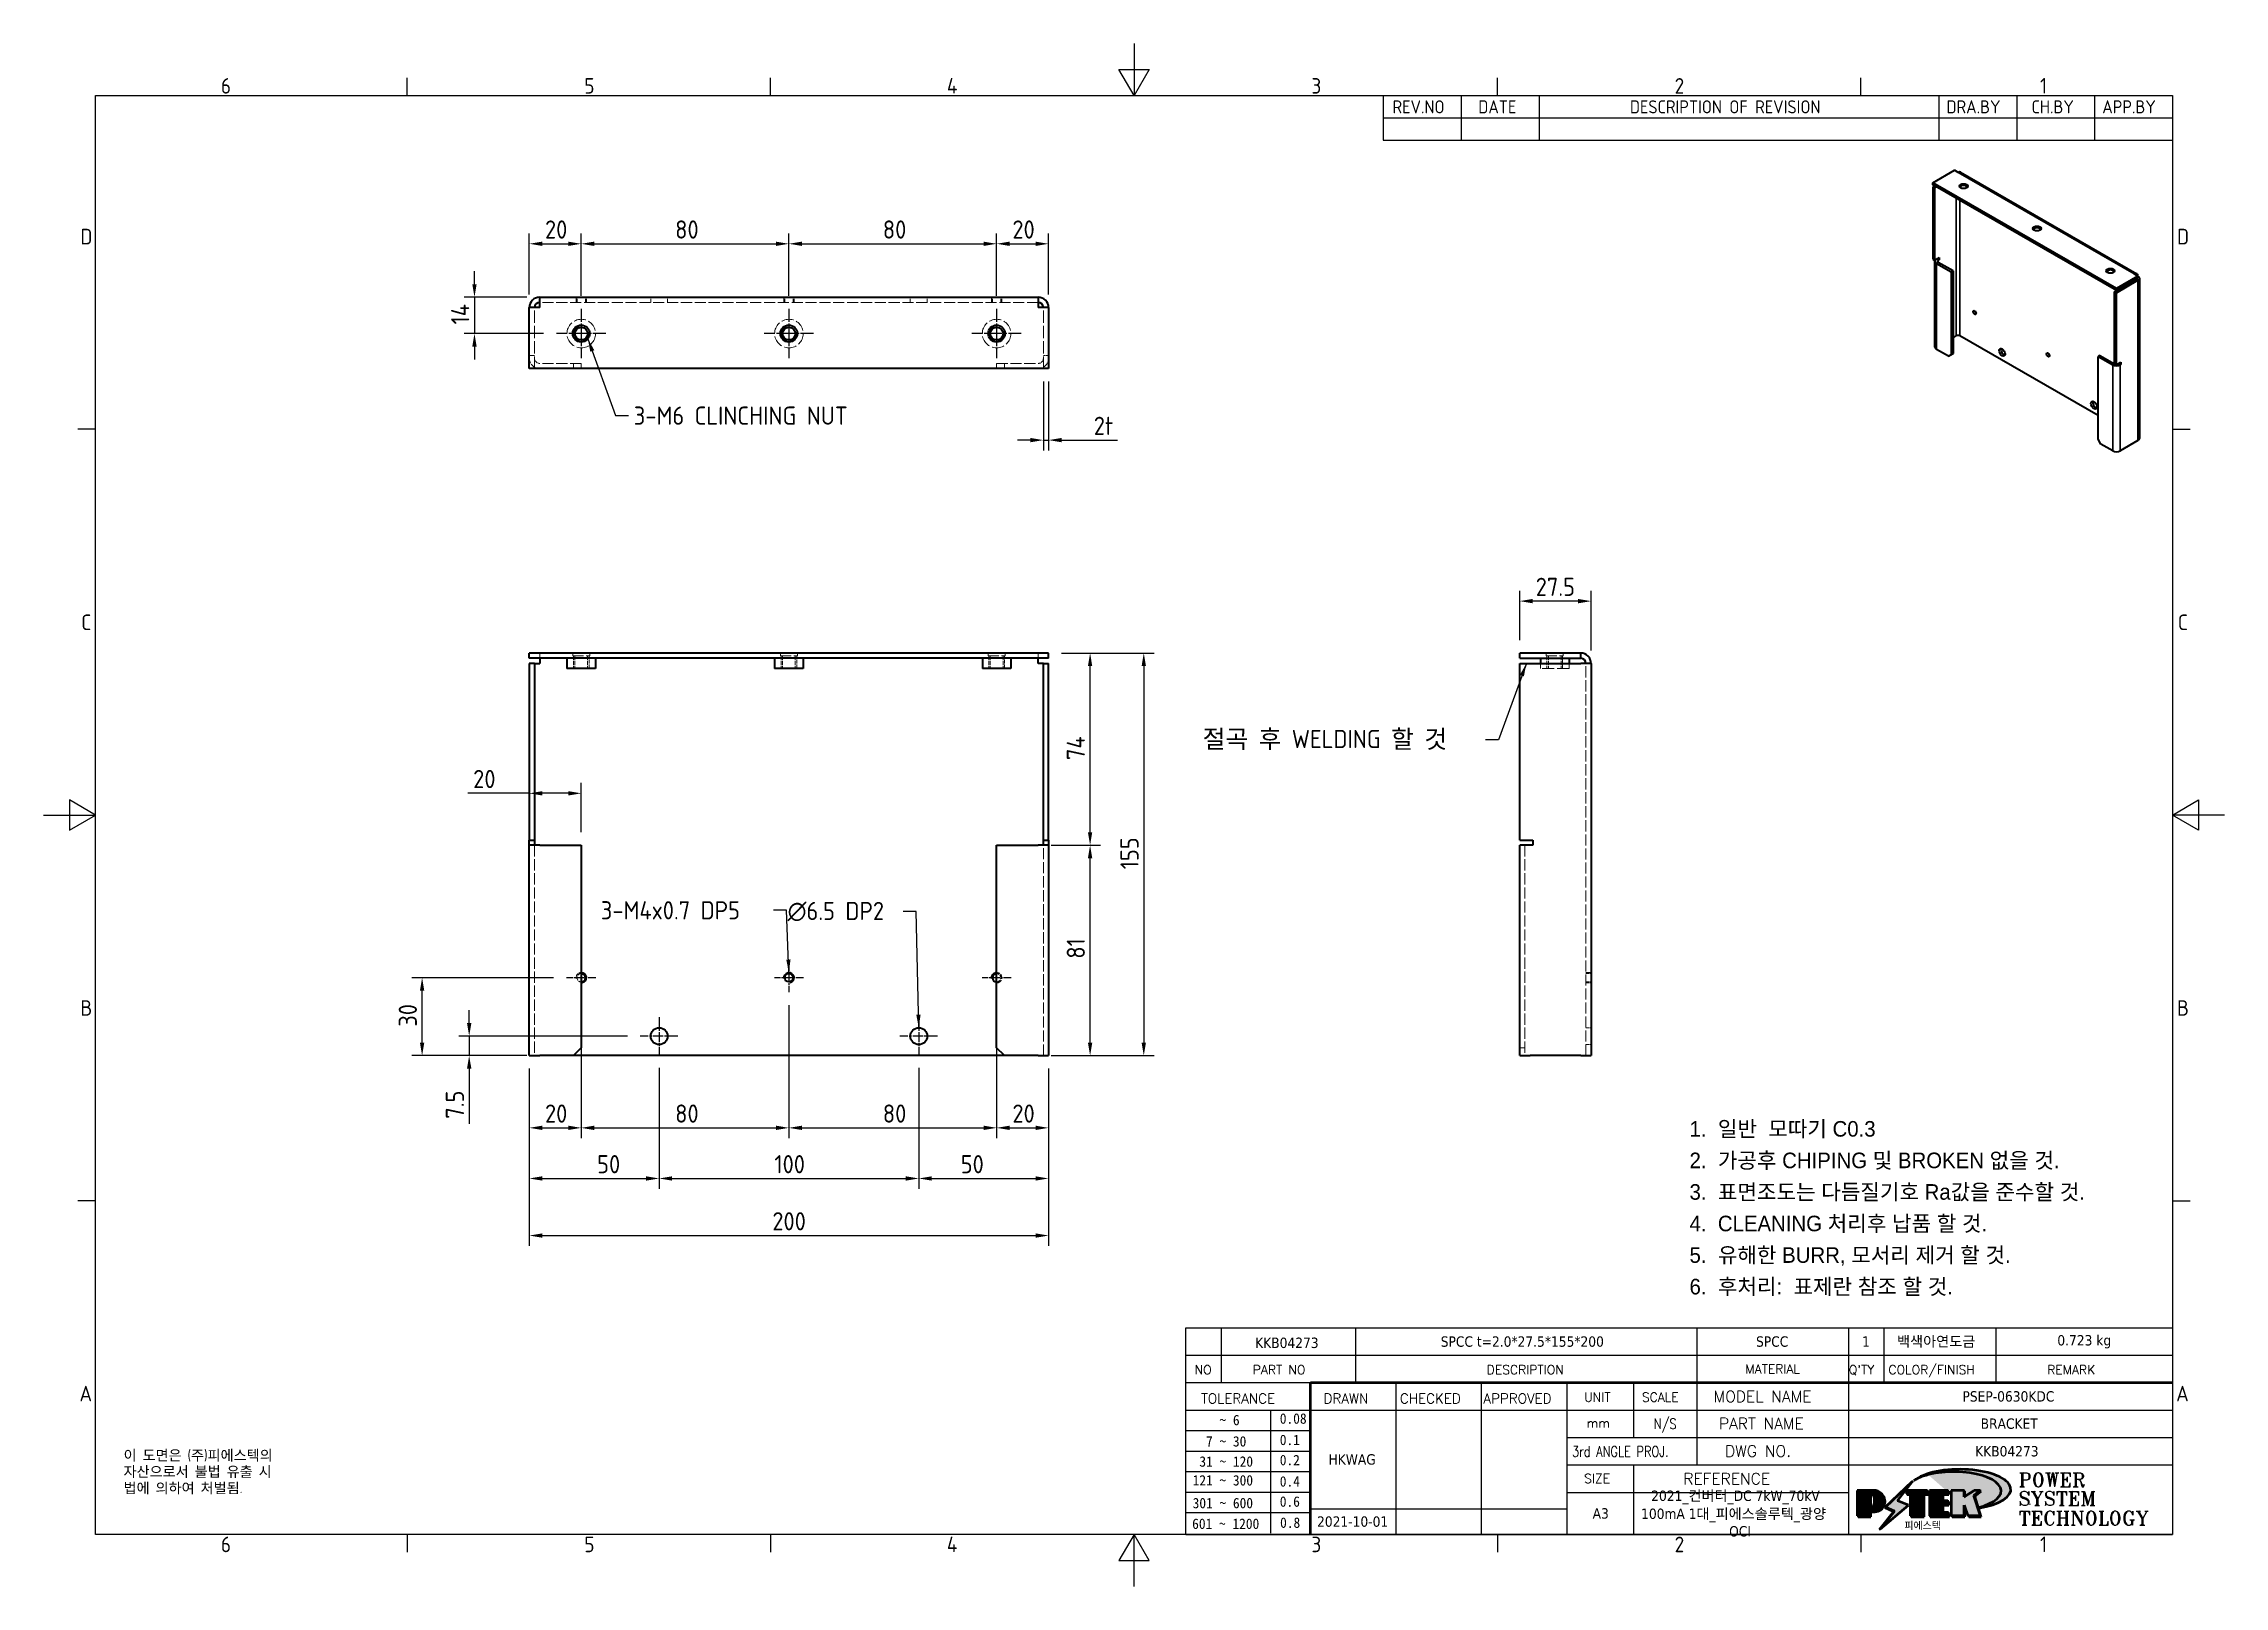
# Model space of a CAD drawing. Header units: millimetres. Extents: x 0 to 840, y 0 to 594.
import ezdxf
from ezdxf.enums import TextEntityAlignment as Align

# ---------------------------------------------------------------- set-up
doc = ezdxf.new("R2010")
doc.units = ezdxf.units.MM
doc.header["$LTSCALE"] = 2
doc.linetypes.add('CHAIN', pattern=[0.3543, 0.2362, -0.0295, 0.0591, -0.0295])
doc.linetypes.add('DASHED', pattern=[0.2067, 0.1654, -0.0413])
doc.layers.get('0').update_dxf_attribs({"color": 3, "lineweight": 25})
for name, color, linetype, lineweight in [('가려진 것(ISO)', 2, 'DASHED', 18), ('가시적인 것(ISO)', 3, 'Continuous', 40), ('가시적인 좁은 것(ISO)', 3, 'Continuous', 35), ('경계(ISO)', 7, 'Continuous', 25), ('기호(ISO)', 5, 'Continuous', 25), ('제목(ISO)', 5, 'Continuous', 50), ('중심 표식(ISO)', 1, 'Continuous', 25), ('치수(ISO)', 2, 'Continuous', 25), ('해치(ISO)', 7, 'Continuous', 18)]:
    doc.layers.add(name, color=color, linetype=linetype, lineweight=lineweight)
doc.styles.add('HAN_291', font='')
doc.styles.add('HAN_370', font='', dxfattribs={"width": 2})
doc.styles.add('ISO Proportiona M2B', font='isocp.shx')
doc.styles.add('ISO Proportional', font='arial.ttf')
doc.styles.add('RC_284', font='ROMANC.shx')
doc.styles.add('RC_287', font='ROMANC.shx')
doc.styles.add('RC_292', font='ROMANC.shx')
doc.styles.add('ROMANT_294', font='romant.shx')
doc.styles.add('문자 텍스트_M2B', font='isocp.shx')
doc.styles.add('문자 텍스트_PSTEK_POSCO', font='isocp.shx')
doc.styles.add('치수 텍스트_PSTEK_POSCO', font='isocp.shx')
doc.styles.add('텍스트 스타일198', font='tahoma.ttf')
doc.styles.add('텍스트 스타일333', font='ROMANC.shx', dxfattribs={"width": 0.8})
doc.styles.get('HAN_291').set_extended_font_data('GulimChe')
doc.styles.get('HAN_370').set_extended_font_data('GulimChe')
doc.dimstyles.new('치수_PSTEK_POSCO', dxfattribs={"dimscale": 2, "dimtxt": 3.5, "dimasz": 2.5, "dimexe": 2, "dimexo": 2.5, "dimgap": 1, "dimtad": 1, "dimrnd": 1e-08, "dimdsep": 46, "dimtxsty": '치수 텍스트_PSTEK_POSCO', "dimcen": 0.09, "dimdle": 10, "dimclrd": 7, "dimclre": 7, "dimclrt": 2, "dimadec": 1, "dimazin": 2, "dimtfac": 1, "dimtmove": 0, "dimatfit": 3, "dimfxl": 0, "dimtolj": 1, "dimlwd": -1, "dimlwe": -1, "dimarcsym": 0})
doc.dimstyles.new('치수_PSTEK_POSCO$7', dxfattribs={"dimscale": 2, "dimtxt": 3.5, "dimasz": 2.5, "dimexe": 2, "dimexo": 2.5, "dimgap": 1, "dimtad": 1, "dimrnd": 1e-08, "dimdsep": 46, "dimtxsty": '치수 텍스트_PSTEK_POSCO', "dimcen": 0.09, "dimdle": 10, "dimclrd": 7, "dimclre": 7, "dimclrt": 2, "dimadec": 1, "dimazin": 2, "dimtfac": 1, "dimtmove": 0, "dimatfit": 3, "dimfxl": 0, "dimtolj": 1, "dimlwd": -1, "dimlwe": -1, "dimarcsym": 0})

msp = doc.modelspace()

# ---------------------------------------------------------------- texts
at = {"layer": '기호(ISO)', "color": 2, "char_height": 7, "attachment_point": 4, "style": '치수 텍스트_PSTEK_POSCO'}
for s, insert, width in [('{\\fISOCP|b0|i0;\\H7.0000;3-M6 CLINCHING NUT}', (227.345, 450.768), 94.13707), ('{\\fISOCP|b0|i0;\\H7.0000;절곡 후 WELDING 할 것}', (446.423, 325.886), 106.92729)]:
    msp.add_mtext(s, dxfattribs=dict(at, insert=insert, width=width))
at = {"layer": '기호(ISO)', "color": 2, "char_height": 7, "attachment_point": 4, "line_spacing_factor": 0.6125, "style": '치수 텍스트_PSTEK_POSCO'}
for s, insert, width in [('{3-M4x0.7 DP5}', (214.646, 260.314), 64.43896), ('{\\fAIGDT|b0|i0;\\H7.0000;n\\fisocp|b0|i0;\\H7.0000;6.5 DP2}', (286.587, 259.823), 42.49778)]:
    msp.add_mtext(s, dxfattribs=dict(at, insert=insert, width=width))
at = {"layer": '기호(ISO)', "color": 7, "insert": (30.789, 52.457), "char_height": 4, "width": 102.48028, "attachment_point": 1, "line_spacing_factor": 0.944221, "style": '문자 텍스트_PSTEK_POSCO'}
msp.add_mtext('{이 도면은 (주)피에스텍의\\P자산으로서 불법 유출 시 \\P법에 의하여 처벌됨.}', dxfattribs=at)

# ---------------------------------------------------------------- blocks, each defined once
blk = doc.blocks.new('경계 Default Border')
at = {"layer": '경계(ISO)'}
for p, q in [((70, 287), (70, 290.4)), ((140, 287), (140, 290.4)), ((280, 287), (280, 290.4)), ((350, 287), (350, 290.4)), ((10, 222.75), (6.6, 222.75)), ((410, 222.75), (413.4, 222.75)), ((10, 74.25), (6.6, 74.25)), ((410, 74.25), (413.4, 74.25)), ((70, 10), (70, 6.6)), ((140, 10), (140, 6.6)), ((280, 10), (280, 6.6)), ((350, 10), (350, 6.6))]:
    blk.add_line(p, q, dxfattribs=at)
at = {"layer": '경계(ISO)', "flags": 128}
for points in [[(210, 297), (210, 287), (207.11, 292), (212.89, 292), (210, 287)], [(10, 10), (10, 287), (410, 287), (410, 10), (10, 10)], [(0, 148.5), (10, 148.5), (5, 151.39), (5, 145.61), (10, 148.5)], [(420, 148.5), (410, 148.5), (415, 151.39), (415, 145.61), (410, 148.5)], [(210, 0), (210, 10), (207.11, 5), (212.89, 5), (210, 10)]]:
    blk.add_lwpolyline(points, dxfattribs=at)
at = {"layer": '경계(ISO)', "color": 2, "char_height": 3, "attachment_point": 7, "style": '문자 텍스트_M2B'}
for s, insert in [('6', (34.14, 287.37)), ('5', (104.14, 287.37)), ('4', (173.97, 287.4)), ('3', (244.17, 287.37)), ('2', (314.13, 287.37)), ('1', (384.49, 287.4)), ('D', (7.08, 258.35)), ('D', (410.88, 258.35)), ('C', (7.24, 184.1)), ('C', (411.04, 184.1)), ('B', (7.08, 109.85)), ('B', (410.88, 109.85)), ('A', (6.91, 35.62)), ('A', (410.71, 35.62)), ('6', (34.14, 6.57)), ('5', (104.14, 6.57)), ('4', (173.97, 6.6)), ('3', (244.17, 6.57)), ('2', (314.13, 6.57)), ('1', (384.49, 6.6))]:
    blk.add_mtext(s, dxfattribs=dict(at, insert=insert))
blk = doc.blocks.new('제목 블록 PSTEK')
for color, points in [(252, [(317.22, 17.06), (322.03, 21.63), (322.28, 21.94), (317.05, 16.98), (318.75, 16.19), (316, 12.72), (316.34, 13), (318.92, 16.27)]), (5, [(321.62, 17.42), (319.53, 18.25), (322.45, 22.02), (317.22, 17.06), (318.92, 16.27), (316.17, 12.8)]), (1, [(324.48, 19.61), (325.24, 19.61), (325.24, 20.26), (321.23, 20.26), (321.23, 19.61), (321.98, 19.61), (321.98, 15.34), (324.48, 15.34)]), (252, [(321.98, 19.61), (321.4, 19.61), (321.4, 19.46), (321.98, 19.46)]), (252, [(324.66, 19.46), (325.42, 19.46), (325.42, 20.11), (325.24, 20.11), (325.24, 19.61), (324.48, 19.61), (324.48, 15.34), (322.16, 15.34), (322.16, 15.19), (324.66, 15.19)]), (1, [(329.23, 20.26), (325.66, 20.26), (325.66, 15.34), (329.36, 15.34), (329.36, 15.99), (328.11, 15.99), (328.11, 17.56), (329.23, 17.56), (329.23, 18.26), (328.11, 18.26), (328.11, 19.61), (329.23, 19.61)]), (252, [(328.29, 19.46), (329.41, 19.46), (329.41, 20.11), (329.23, 20.11), (329.23, 19.61), (328.11, 19.61), (328.11, 18.26), (328.29, 18.26)]), (252, [(328.29, 17.42), (329.41, 17.42), (329.41, 18.11), (329.23, 18.11), (329.23, 17.56), (328.11, 17.56), (328.11, 15.99), (328.29, 15.99)]), (1, [(332.33, 20.26), (329.86, 20.26), (329.86, 15.34), (332.33, 15.34), (332.33, 17.43), (333.07, 15.34), (335.49, 15.34), (334.25, 19.31), (335.44, 20.26), (334.31, 20.26), (332.33, 19)]), (252, [(332.51, 16.93), (332.33, 17.43), (332.33, 15.34), (330.04, 15.34), (330.04, 15.19), (332.51, 15.19)]), (252, [(332.51, 20.11), (332.33, 20.11), (332.33, 19), (332.51, 19.11)]), (252, [(335.62, 20.11), (335.25, 20.11), (334.25, 19.31), (335.49, 15.34), (333.2, 15.34), (333.25, 15.19), (335.66, 15.19), (334.43, 19.16)]), (252, [(329.54, 15.85), (329.36, 15.85), (329.36, 15.34), (325.83, 15.34), (325.83, 15.19), (329.54, 15.19)])]:
    blk.add_hatch(color=color).paths.add_polyline_path(points)
h = blk.add_hatch(color=1)
edge = h.paths.add_edge_path(flags=0)
edge.add_line((314.22, 19.61), (314.22, 17))
edge.add_line((314.22, 17), (314.35, 17))
edge.add_arc((314.35, 17.65), 0.651, 270, 360)
edge.add_line((315, 17.65), (315, 18.96))
edge.add_arc((314.35, 18.96), 0.651, 0, 90)
edge.add_line((314.35, 19.61), (314.22, 19.61))
edge = h.paths.add_edge_path()
edge.add_arc((314.98, 18.29), 1.97, 270, 450)
edge.add_line((314.98, 20.26), (311.77, 20.26))
edge.add_line((311.77, 20.26), (311.77, 15.34))
edge.add_line((311.77, 15.34), (314.22, 15.34))
edge.add_line((314.22, 15.34), (314.22, 16.32))
edge.add_line((314.22, 16.32), (314.98, 16.32))
h = blk.add_hatch(color=252)
edge = h.paths.add_edge_path()
edge.add_arc((314.98, 18.29), 1.97, 270, 406.8279)
edge.add_arc((315.16, 18.14), 1.97, -90, 53.561, ccw=False)
edge.add_line((315.16, 16.17), (314.4, 16.17))
edge.add_line((314.4, 16.17), (314.4, 15.19))
edge.add_line((314.4, 15.19), (311.94, 15.19))
edge.add_line((311.94, 15.19), (311.94, 15.34))
edge.add_line((311.94, 15.34), (314.22, 15.34))
edge.add_line((314.22, 15.34), (314.22, 16.32))
edge.add_line((314.22, 16.32), (314.98, 16.32))
h = blk.add_hatch(color=252)
edge = h.paths.add_edge_path()
edge.add_line((314.4, 19.46), (314.53, 19.46))
edge.add_arc((314.53, 18.81), 0.651, 60.4189, 90, ccw=False)
edge.add_arc((314.35, 18.96), 0.651, 39.9699, 90)
edge.add_line((314.35, 19.61), (314.22, 19.61))
edge.add_line((314.22, 19.61), (314.22, 17))
edge.add_line((314.22, 17), (314.35, 17))
edge.add_arc((314.35, 17.65), 0.651, 270, 274.6931)
edge.add_line((314.4, 17), (314.4, 19.46))
at = {"layer": '해치(ISO)', "true_color": 0x27d1fc}
h = blk.add_hatch(color=140, dxfattribs=at)
edge = h.paths.add_edge_path()
edge.add_ellipse((330.37, 20.16), major_axis=(9.1, 0), ratio=0.40699, start_angle=301.3098, end_angle=507.7437)
edge.add_ellipse((331.53, 20.46), major_axis=(-9.82, 0), ratio=0.39426, start_angle=111.5121, end_angle=334.4703, ccw=False)
edge.add_line((335.14, 16.86), (335.1, 16.99))
at = {"color": 180}
for p, q in [((182.48, 11.79), (182.48, 51.57)), ((182.48, 51.57), (372.48, 51.57)), ((189.27, 51.57), (189.27, 41.01)), ((215.22, 41.01), (215.22, 51.57)), ((280.88, 51.57), (280.88, 41.01)), ((310.09, 51.57), (310.09, 41.01)), ((316.9, 51.57), (316.9, 41.01)), ((338.46, 51.57), (338.46, 41.01)), ((372.48, 51.57), (372.48, 11.79)), ((182.48, 46.29), (372.48, 46.29)), ((182.48, 41.01), (206.45, 41.01)), ((222.94, 11.79), (222.94, 41.01)), ((239.43, 11.79), (239.43, 41.01)), ((255.92, 11.79), (255.92, 41.01)), ((268.69, 41.01), (268.69, 30.45)), ((280.88, 41.01), (280.88, 25.17)), ((310.09, 41.01), (310.09, 11.79)), ((182.48, 35.73), (206.45, 35.73)), ((198.86, 12.03), (198.86, 35.73)), ((206.45, 35.73), (372.48, 35.73)), ((182.48, 31.78), (206.45, 31.78)), ((255.92, 30.45), (372.48, 30.45)), ((182.48, 27.83), (206.45, 27.83)), ((182.48, 23.88), (206.45, 23.88)), ((255.92, 25.17), (372.48, 25.17)), ((268.69, 25.17), (268.69, 11.79)), ((182.48, 19.93), (206.45, 19.93)), ((255.92, 19.89), (310.09, 19.89)), ((182.48, 15.98), (206.45, 15.98)), ((206.45, 16.74), (255.92, 16.74)), ((182.48, 11.79), (372.48, 11.79))]:
    blk.add_line(p, q, dxfattribs=at)
at = {"color": 7, "lineweight": 50}
for p, q in [((206.45, 11.79), (206.45, 41.01)), ((206.45, 41.01), (372.48, 41.01))]:
    blk.add_line(p, q, dxfattribs=at)
at = {"color": 7}
for p, q in [((322.28, 21.94), (317.05, 16.98)), ((322.45, 22.02), (317.22, 17.06)), ((317.22, 17.06), (322.03, 21.63)), ((319.53, 18.25), (322.45, 22.02)), ((322.03, 21.63), (322.28, 21.94)), ((314.98, 20.26), (311.77, 20.26)), ((311.77, 20.26), (311.77, 15.34)), ((314.98, 20.26), (311.77, 20.26)), ((311.77, 20.26), (311.77, 15.34)), ((314.22, 17), (314.22, 19.61)), ((314.22, 19.61), (314.35, 19.61)), ((314.35, 19.61), (314.22, 19.61)), ((314.22, 19.61), (314.22, 17)), ((314.22, 17), (314.22, 19.61)), ((314.22, 19.61), (314.35, 19.61)), ((314.35, 17), (314.22, 17)), ((314.22, 17), (314.35, 17)), ((314.35, 17), (314.22, 17)), ((314.4, 19.46), (314.53, 19.46)), ((314.4, 17), (314.4, 19.46)), ((315, 18.96), (315, 17.65)), ((315, 18.96), (315, 17.65)), ((316.17, 12.8), (321.62, 17.42)), ((317.05, 16.98), (318.75, 16.19)), ((318.92, 16.27), (317.22, 17.06)), ((317.22, 17.06), (318.92, 16.27)), ((321.62, 17.42), (319.53, 18.25)), ((325.24, 20.26), (321.23, 20.26)), ((321.23, 20.26), (321.23, 19.61)), ((325.24, 20.26), (321.23, 20.26)), ((321.23, 20.26), (321.23, 19.61)), ((321.23, 19.61), (321.98, 19.61)), ((321.23, 19.61), (321.98, 19.61)), ((321.4, 19.61), (321.4, 19.46)), ((321.98, 19.61), (321.4, 19.61)), ((321.4, 19.46), (321.98, 19.46)), ((321.98, 19.61), (321.98, 15.34)), ((321.98, 19.46), (321.98, 19.61)), ((321.98, 19.61), (321.98, 15.34)), ((324.48, 19.61), (325.24, 19.61)), ((324.48, 15.34), (324.48, 19.61)), ((325.24, 19.61), (324.48, 19.61)), ((324.48, 19.61), (324.48, 15.34)), ((324.48, 19.61), (325.24, 19.61)), ((324.48, 15.34), (324.48, 19.61)), ((324.66, 19.46), (325.42, 19.46)), ((324.66, 15.19), (324.66, 19.46)), ((325.24, 19.61), (325.24, 20.26)), ((325.24, 19.61), (325.24, 20.26)), ((325.42, 20.11), (325.24, 20.11)), ((325.24, 20.11), (325.24, 19.61)), ((325.42, 19.46), (325.42, 20.11)), ((329.23, 20.26), (325.66, 20.26)), ((325.66, 20.26), (325.66, 15.34)), ((325.66, 20.26), (325.66, 15.34)), ((329.23, 20.26), (325.66, 20.26)), ((328.11, 18.26), (328.11, 19.61)), ((328.11, 19.61), (329.23, 19.61)), ((329.23, 19.61), (328.11, 19.61)), ((328.11, 19.61), (328.11, 18.26)), ((328.11, 18.26), (328.11, 19.61)), ((328.11, 19.61), (329.23, 19.61)), ((329.23, 18.26), (328.11, 18.26)), ((328.11, 18.26), (328.29, 18.26)), ((329.23, 18.26), (328.11, 18.26)), ((328.11, 17.56), (329.23, 17.56)), ((328.11, 15.99), (328.11, 17.56)), ((329.23, 17.56), (328.11, 17.56)), ((328.11, 17.56), (328.11, 15.99)), ((328.11, 17.56), (329.23, 17.56)), ((328.11, 15.99), (328.11, 17.56)), ((328.29, 18.26), (328.29, 19.46)), ((328.29, 19.46), (329.41, 19.46)), ((328.29, 15.99), (328.29, 17.42)), ((328.29, 17.42), (329.41, 17.42)), ((329.23, 19.61), (329.23, 20.26)), ((329.23, 19.61), (329.23, 20.26)), ((329.41, 20.11), (329.23, 20.11)), ((329.23, 20.11), (329.23, 19.61)), ((329.23, 17.56), (329.23, 18.26)), ((329.23, 17.56), (329.23, 18.26)), ((329.41, 18.11), (329.23, 18.11)), ((329.23, 18.11), (329.23, 17.56)), ((329.41, 19.46), (329.41, 20.11)), ((329.41, 17.42), (329.41, 18.11)), ((332.33, 20.26), (329.86, 20.26)), ((329.86, 20.26), (329.86, 15.34)), ((329.86, 20.26), (329.86, 15.34)), ((332.33, 20.26), (329.86, 20.26)), ((334.31, 20.26), (332.33, 19)), ((332.33, 19), (332.33, 20.26)), ((334.31, 20.26), (332.33, 19)), ((332.33, 19), (332.33, 20.26)), ((332.51, 20.11), (332.33, 20.11)), ((332.33, 20.11), (332.33, 19)), ((332.33, 19), (332.51, 19.11)), ((332.33, 17.43), (333.07, 15.34)), ((332.33, 15.34), (332.33, 17.43)), ((332.51, 16.93), (332.33, 17.43)), ((332.33, 17.43), (332.33, 15.34)), ((332.33, 17.43), (333.07, 15.34)), ((332.33, 15.34), (332.33, 17.43)), ((332.51, 19.11), (332.51, 20.11)), ((332.51, 15.19), (332.51, 16.93)), ((334.25, 19.31), (335.44, 20.26)), ((334.25, 19.31), (335.44, 20.26)), ((335.25, 20.11), (334.25, 19.31)), ((335.49, 15.34), (334.25, 19.31)), ((334.25, 19.31), (335.49, 15.34)), ((335.49, 15.34), (334.25, 19.31)), ((335.44, 20.26), (334.31, 20.26)), ((335.44, 20.26), (334.31, 20.26)), ((334.43, 19.16), (335.62, 20.11)), ((335.66, 15.19), (334.43, 19.16)), ((335.62, 20.11), (335.25, 20.11)), ((345.04, 17.5), (344.99, 17.69)), ((311.77, 15.34), (314.22, 15.34)), ((311.77, 15.34), (314.22, 15.34)), ((314.22, 15.34), (311.94, 15.34)), ((311.94, 15.34), (311.94, 15.19)), ((311.94, 15.19), (314.4, 15.19)), ((314.22, 16.32), (314.98, 16.32)), ((314.22, 15.34), (314.22, 16.32)), ((314.98, 16.32), (314.22, 16.32)), ((314.22, 16.32), (314.22, 15.34)), ((314.22, 16.32), (314.98, 16.32)), ((314.22, 15.34), (314.22, 16.32)), ((314.4, 16.17), (315.16, 16.17)), ((314.4, 15.19), (314.4, 16.17)), ((318.75, 16.19), (316, 12.72)), ((316, 12.72), (316.34, 13)), ((318.92, 16.27), (316.17, 12.8)), ((316.34, 13), (318.92, 16.27)), ((321.98, 15.34), (324.48, 15.34)), ((321.98, 15.34), (324.48, 15.34)), ((324.48, 15.34), (322.16, 15.34)), ((322.16, 15.34), (322.16, 15.19)), ((322.16, 15.19), (324.66, 15.19)), ((325.66, 15.34), (329.36, 15.34)), ((325.66, 15.34), (329.36, 15.34)), ((329.36, 15.34), (325.83, 15.34)), ((325.83, 15.34), (325.83, 15.19)), ((325.83, 15.19), (329.54, 15.19)), ((329.36, 15.99), (328.11, 15.99)), ((328.11, 15.99), (328.29, 15.99)), ((329.36, 15.99), (328.11, 15.99)), ((329.36, 15.34), (329.36, 15.99)), ((329.36, 15.34), (329.36, 15.99)), ((329.54, 15.85), (329.36, 15.85)), ((329.36, 15.85), (329.36, 15.34)), ((329.54, 15.19), (329.54, 15.85)), ((329.86, 15.34), (332.33, 15.34)), ((329.86, 15.34), (332.33, 15.34)), ((332.33, 15.34), (330.04, 15.34)), ((330.04, 15.34), (330.04, 15.19)), ((330.04, 15.19), (332.51, 15.19)), ((333.07, 15.34), (335.49, 15.34)), ((333.07, 15.34), (335.49, 15.34)), ((335.49, 15.34), (333.2, 15.34)), ((333.2, 15.34), (333.25, 15.19)), ((333.25, 15.19), (335.66, 15.19))]:
    blk.add_line(p, q, dxfattribs=at)
at = {"color": 5}
for p, q in [((322.45, 22.02), (317.22, 17.06)), ((319.53, 18.25), (322.45, 22.02)), ((316.17, 12.8), (321.62, 17.42)), ((317.22, 17.06), (318.92, 16.27)), ((321.62, 17.42), (319.53, 18.25)), ((318.92, 16.27), (316.17, 12.8))]:
    blk.add_line(p, q, dxfattribs=at)
at = {"color": 1}
for p, q in [((314.98, 20.26), (311.77, 20.26)), ((311.77, 20.26), (311.77, 15.34)), ((314.22, 17), (314.22, 19.61)), ((314.22, 19.61), (314.35, 19.61)), ((314.35, 17), (314.22, 17)), ((315, 18.96), (315, 17.65)), ((325.24, 20.26), (321.23, 20.26)), ((321.23, 20.26), (321.23, 19.61)), ((321.23, 19.61), (321.98, 19.61)), ((321.98, 19.61), (321.98, 15.34)), ((324.48, 19.61), (325.24, 19.61)), ((324.48, 15.34), (324.48, 19.61)), ((325.24, 19.61), (325.24, 20.26)), ((329.23, 20.26), (325.66, 20.26)), ((325.66, 20.26), (325.66, 15.34)), ((328.11, 18.26), (328.11, 19.61)), ((328.11, 19.61), (329.23, 19.61)), ((329.23, 18.26), (328.11, 18.26)), ((328.11, 17.56), (329.23, 17.56)), ((328.11, 15.99), (328.11, 17.56)), ((329.23, 19.61), (329.23, 20.26)), ((329.23, 17.56), (329.23, 18.26)), ((332.33, 20.26), (329.86, 20.26)), ((329.86, 20.26), (329.86, 15.34)), ((334.31, 20.26), (332.33, 19)), ((332.33, 19), (332.33, 20.26)), ((332.33, 17.43), (333.07, 15.34)), ((332.33, 15.34), (332.33, 17.43)), ((334.25, 19.31), (335.44, 20.26)), ((335.49, 15.34), (334.25, 19.31)), ((335.44, 20.26), (334.31, 20.26)), ((311.77, 15.34), (314.22, 15.34)), ((314.22, 16.32), (314.98, 16.32)), ((314.22, 15.34), (314.22, 16.32)), ((321.98, 15.34), (324.48, 15.34)), ((325.66, 15.34), (329.36, 15.34)), ((329.36, 15.99), (328.11, 15.99)), ((329.36, 15.34), (329.36, 15.99)), ((329.86, 15.34), (332.33, 15.34)), ((333.07, 15.34), (335.49, 15.34))]:
    blk.add_line(p, q, dxfattribs=at)
at = {"color": 7}
for centre, radius, start, end in [((314.35, 18.96), 0.651, 0, 90), ((314.35, 18.96), 0.651, 39.9699, 90), ((314.35, 18.96), 0.651, 0, 90), ((314.35, 17.65), 0.651, 270, 0), ((314.35, 17.65), 0.651, 270, 0), ((314.35, 17.65), 0.651, 270, 274.6931), ((314.53, 18.81), 0.651, 60.4189, 90), ((314.98, 18.29), 1.97, 270, 90), ((314.98, 18.29), 1.97, 270, 90), ((314.98, 18.29), 1.97, 270, 46.8279), ((315.16, 18.14), 1.97, 270, 53.561)]:
    blk.add_arc(centre, radius, start, end, dxfattribs=at)
at = {"color": 1}
for centre, radius, start, end in [((314.35, 18.96), 0.651, 0, 90), ((314.35, 17.65), 0.651, 270, 0), ((314.98, 18.29), 1.97, 270, 90)]:
    blk.add_arc(centre, radius, start, end, dxfattribs=at)
at = {"layer": '제목(ISO)', "lineweight": 18}
blk.add_line((182.48, 35.73), (182.48, 11.79), dxfattribs=at)
at = {"layer": '제목(ISO)'}
for p, q in [((322.28, 21.94), (317.05, 16.98)), ((322.45, 22.02), (317.22, 17.06)), ((317.22, 17.06), (322.03, 21.63)), ((319.53, 18.25), (322.45, 22.02)), ((322.03, 21.63), (322.28, 21.94)), ((314.98, 20.26), (311.77, 20.26)), ((311.77, 20.26), (311.77, 15.34)), ((314.22, 17), (314.22, 19.61)), ((314.22, 19.61), (314.35, 19.61)), ((314.35, 19.61), (314.22, 19.61)), ((314.22, 19.61), (314.22, 17)), ((314.35, 17), (314.22, 17)), ((314.22, 17), (314.35, 17)), ((314.4, 19.46), (314.53, 19.46)), ((314.4, 17), (314.4, 19.46)), ((315, 18.96), (315, 17.65)), ((316.17, 12.8), (321.62, 17.42)), ((317.05, 16.98), (318.75, 16.19)), ((317.22, 17.06), (318.92, 16.27)), ((318.92, 16.27), (317.22, 17.06)), ((321.62, 17.42), (319.53, 18.25)), ((325.24, 20.26), (321.23, 20.26)), ((321.23, 20.26), (321.23, 19.61)), ((321.23, 19.61), (321.98, 19.61)), ((321.98, 19.61), (321.4, 19.61)), ((321.4, 19.61), (321.4, 19.46)), ((321.4, 19.46), (321.98, 19.46)), ((321.98, 19.61), (321.98, 15.34)), ((321.98, 19.46), (321.98, 19.61)), ((324.48, 19.61), (325.24, 19.61)), ((324.48, 15.34), (324.48, 19.61)), ((325.24, 19.61), (324.48, 19.61)), ((324.48, 19.61), (324.48, 15.34)), ((324.66, 19.46), (325.42, 19.46)), ((324.66, 15.19), (324.66, 19.46)), ((325.24, 19.61), (325.24, 20.26)), ((325.42, 20.11), (325.24, 20.11)), ((325.24, 20.11), (325.24, 19.61)), ((325.42, 19.46), (325.42, 20.11)), ((329.23, 20.26), (325.66, 20.26)), ((325.66, 20.26), (325.66, 15.34)), ((328.11, 18.26), (328.11, 19.61)), ((328.11, 19.61), (329.23, 19.61)), ((329.23, 19.61), (328.11, 19.61)), ((328.11, 19.61), (328.11, 18.26)), ((329.23, 18.26), (328.11, 18.26)), ((328.11, 18.26), (328.29, 18.26)), ((328.11, 15.99), (328.11, 17.56)), ((328.11, 17.56), (329.23, 17.56)), ((329.23, 17.56), (328.11, 17.56)), ((328.11, 17.56), (328.11, 15.99)), ((328.29, 19.46), (329.41, 19.46)), ((328.29, 18.26), (328.29, 19.46)), ((328.29, 17.42), (329.41, 17.42)), ((328.29, 15.99), (328.29, 17.42)), ((329.23, 19.61), (329.23, 20.26)), ((329.41, 20.11), (329.23, 20.11)), ((329.23, 20.11), (329.23, 19.61)), ((329.23, 17.56), (329.23, 18.26)), ((329.41, 18.11), (329.23, 18.11)), ((329.23, 18.11), (329.23, 17.56)), ((329.41, 19.46), (329.41, 20.11)), ((329.41, 17.42), (329.41, 18.11)), ((332.33, 20.26), (329.86, 20.26)), ((329.86, 20.26), (329.86, 15.34)), ((334.31, 20.26), (332.33, 19)), ((332.33, 19), (332.33, 20.26)), ((332.51, 20.11), (332.33, 20.11)), ((332.33, 20.11), (332.33, 19)), ((332.33, 19), (332.51, 19.11)), ((332.33, 15.34), (332.33, 17.43)), ((332.33, 17.43), (333.07, 15.34)), ((332.51, 16.93), (332.33, 17.43)), ((332.33, 17.43), (332.33, 15.34)), ((332.51, 19.11), (332.51, 20.11)), ((332.51, 15.19), (332.51, 16.93)), ((334.25, 19.31), (335.44, 20.26)), ((335.25, 20.11), (334.25, 19.31)), ((335.49, 15.34), (334.25, 19.31)), ((334.25, 19.31), (335.49, 15.34)), ((335.44, 20.26), (334.31, 20.26)), ((334.43, 19.16), (335.62, 20.11)), ((335.66, 15.19), (334.43, 19.16)), ((335.62, 20.11), (335.25, 20.11)), ((311.77, 15.34), (314.22, 15.34)), ((314.22, 15.34), (311.94, 15.34)), ((311.94, 15.34), (311.94, 15.19)), ((311.94, 15.19), (314.4, 15.19)), ((314.22, 15.34), (314.22, 16.32)), ((314.22, 16.32), (314.98, 16.32)), ((314.98, 16.32), (314.22, 16.32)), ((314.22, 16.32), (314.22, 15.34)), ((314.4, 15.19), (314.4, 16.17)), ((314.4, 16.17), (315.16, 16.17)), ((318.75, 16.19), (316, 12.72)), ((316, 12.72), (316.34, 13)), ((318.92, 16.27), (316.17, 12.8)), ((316.34, 13), (318.92, 16.27)), ((321.98, 15.34), (324.48, 15.34)), ((324.48, 15.34), (322.16, 15.34)), ((322.16, 15.34), (322.16, 15.19)), ((322.16, 15.19), (324.66, 15.19)), ((325.66, 15.34), (329.36, 15.34)), ((329.36, 15.34), (325.83, 15.34)), ((325.83, 15.34), (325.83, 15.19)), ((325.83, 15.19), (329.54, 15.19)), ((329.36, 15.99), (328.11, 15.99)), ((328.11, 15.99), (328.29, 15.99)), ((329.36, 15.34), (329.36, 15.99)), ((329.54, 15.85), (329.36, 15.85)), ((329.36, 15.85), (329.36, 15.34)), ((329.54, 15.19), (329.54, 15.85)), ((329.86, 15.34), (332.33, 15.34)), ((332.33, 15.34), (330.04, 15.34)), ((330.04, 15.34), (330.04, 15.19)), ((330.04, 15.19), (332.51, 15.19)), ((333.07, 15.34), (335.49, 15.34)), ((335.49, 15.34), (333.2, 15.34)), ((333.2, 15.34), (333.25, 15.19)), ((333.25, 15.19), (335.66, 15.19))]:
    blk.add_line(p, q, dxfattribs=at)
at = {"layer": '제목(ISO)', "color": 4}
blk.add_line((335.14, 16.86), (335.1, 16.99), dxfattribs=at)
at = {"layer": '제목(ISO)'}
for centre, radius, start, end in [((314.35, 18.96), 0.651, 0, 90), ((314.35, 18.96), 0.651, 39.9699, 90), ((314.35, 17.65), 0.651, 270, 0), ((314.35, 17.65), 0.651, 270, 274.6931), ((314.53, 18.81), 0.651, 60.4189, 90), ((314.98, 18.29), 1.97, 46.8279, 90), ((314.98, 18.29), 1.97, 270, 46.8279), ((314.98, 18.29), 1.97, 270, 46.8279), ((315.16, 18.14), 1.97, 270, 53.561)]:
    blk.add_arc(centre, radius, start, end, dxfattribs=at)
at = {"layer": '제목(ISO)', "color": 4}
for centre, major_axis, ratio, start_param, end_param in [((331.53, 20.46), (9.82, 0), 0.39426, 5.087845, 8.9792), ((330.37, 20.16), (9.1, 0), 0.40699, 5.258849, 8.861799)]:
    blk.add_ellipse(centre, major_axis=major_axis, ratio=ratio, start_param=start_param, end_param=end_param, dxfattribs=at)
at = {"color": 2}
for s, height, style, p in [('NO', 1.742, 'RC_284', (184.14, 42.62)), ('PART NO', 1.742, 'RC_284', (195.34, 42.62)), ('DESCRIPTION', 1.7424, 'RC_284', (240.4, 42.62)), ("Q'TY", 1.742, 'RC_284', (310.14, 42.62)), ('COLOR/FINISH', 1.7424, 'RC_284', (317.77, 42.62)), ('REMARK', 1.742, 'RC_284', (348.35, 42.62)), (' TOLERANCE', 1.9, 'RC_287', (184.09, 37.01)), ('DRAWN', 1.9, 'RC_287', (208.98, 37.01)), ('CHECKED', 1.9, 'RC_287', (223.69, 37.01)), ('APPROVED', 1.9, 'RC_287', (239.78, 37.01)), ('UNIT', 1.742, 'RC_284', (259.17, 37.34)), ('SCALE', 1.742, 'RC_284', (270.29, 37.34)), ('MODEL NAME', 2.178, 'RC_292', (284.1, 37.25)), ('    ~ 6', 2, 'HAN_291', (183.77, 32.82)), ('0.08', 2, 'HAN_291', (200.55, 33.1)), ('PART NAME', 2.178, 'RC_292', (285.14, 32.03)), ('  7 ~ 30', 2, 'HAN_291', (183.77, 28.71)), ('0.1', 2, 'HAN_291', (200.55, 28.99)), ('mm', 1.742, 'RC_284', (259.65, 32.35)), (' 31 ~ 120', 2, 'HAN_291', (183.77, 24.83)), ('0.2', 2, 'HAN_291', (200.55, 25.11)), (' DWG NO.', 2.178, 'RC_292', (284.81, 26.75)), ('121 ~ 300', 2, 'HAN_291', (183.77, 21.21)), ('0.4', 2, 'HAN_291', (200.55, 21)), ('SIZE', 1.742, 'RC_284', (259.17, 21.69)), ('REFERENCE', 2.178, 'RC_292', (278.27, 21.43)), ('301 ~ 600', 2, 'HAN_291', (183.77, 16.83)), ('0.6', 2, 'HAN_291', (200.55, 17.12)), ('601 ~ 1200', 2, 'HAN_291', (183.68, 12.85)), ('0.8', 2, 'HAN_291', (200.61, 13.06))]:
    blk.add_text(s, height=height, dxfattribs=dict(at, style=style)).set_placement(p)
at = {"color": 2, "style": 'RC_284'}
blk.add_text('MATERIAL', height=1.742, dxfattribs=at).set_placement((295.48, 43.65), align=Align.MIDDLE_CENTER)
at = {"color": 7, "style": '텍스트 스타일333', "width": 0.8}
blk.add_text('N/S', height=2, dxfattribs=at).set_placement((274.78, 33.09), align=Align.MIDDLE_CENTER)
at = {"color": 2, "style": '텍스트 스타일333', "width": 0.8}
blk.add_text('3rd ANGLE PROJ.', height=2, dxfattribs=at).set_placement((256.84, 26.76))
at = {"color": 7, "style": 'ROMANT_294'}
for s, p in [('POWER', (342.83, 20.97)), ('SYSTEM', (342.83, 17.33)), ('TECHNOLOGY', (342.83, 13.57))]:
    blk.add_text(s, height=2.7, dxfattribs=at).set_placement(p)
at = {"color": 7, "insert": (320.85, 14.21), "char_height": 1.4, "attachment_point": 1, "line_spacing_factor": 0.332, "style": 'HAN_370'}
blk.add_mtext('\\fHY견고딕|b0|i0;\\H1.4000;피에스텍', dxfattribs=at)
at = {"layer": '제목(ISO)', "color": 7, "style": '텍스트 스타일198'}
for tag, p in [('질량\\P3;_001', (350.3, 48.16)), ('부품_번호_001', (195.81, 47.68)), ('설명_001', (231.55, 47.92)), ('재질_001', (292.28, 47.93)), ("3._Q'TY_001", (312.71, 47.92)), ('4._COLOR_001', (319.44, 47.95)), ('1._MODEL_NAME_001', (332.03, 37.37)), ('제목_001', (335.53, 32.12)), ('설계자_001', (209.94, 25.23)), ('부품_번호_001', (334.47, 26.81)), ('시트_크기_001', (260.81, 14.84)), ('프로젝트_002', (270.14, 14.77)), ('프로젝트_001', (272.08, 18.23)), ('작성_날짜_001', (207.73, 13.27)), ('프로젝트_003', (287.1, 11.39))]:
    blk.add_attdef(tag, p, '', height=2, dxfattribs=at)
for tag, p in [('점검자', (231.18, 26.23)), ('엔지니어링_승인자', (247.67, 26.23)), ('점검_날짜', (231.18, 14.27)), ('엔지니어링_승인_날짜', (247.67, 14.27))]:
    blk.add_attdef(tag, text='', height=2, dxfattribs=at).set_placement(p, align=Align.MIDDLE_CENTER)
blk = doc.blocks.new('리비전 내역')
at = {"layer": '기호(ISO)'}
for p, q in [((258, 287), (410, 287)), ((258, 287), (258, 282.72)), ((273, 287), (273, 282.72)), ((288, 287), (288, 282.72)), ((365, 287), (365, 282.72)), ((380, 287), (380, 282.72)), ((395, 287), (395, 282.72)), ((410, 287), (410, 282.72)), ((258, 282.72), (410, 282.72)), ((258, 282.72), (258, 278.44)), ((273, 282.72), (273, 278.44)), ((288, 282.72), (288, 278.44)), ((365, 282.72), (365, 278.44)), ((380, 282.72), (380, 278.44)), ((395, 282.72), (395, 278.44)), ((410, 282.72), (410, 278.44)), ((258, 278.44), (410, 278.44))]:
    blk.add_line(p, q, dxfattribs=at)
at = {"layer": '기호(ISO)', "color": 2, "char_height": 2.5, "attachment_point": 7, "style": 'ISO Proportiona M2B'}
for s, insert in [('REV.NO', (259.79, 283.58)), ('DATE', (276.31, 283.58)), ('DESCRIPTION OF REVISION', (305.51, 283.58)), ('DRA.BY', (366.48, 283.58)), ('CH.BY', (382.86, 283.58)), ('APP.BY', (396.48, 283.58))]:
    blk.add_mtext(s, dxfattribs=dict(at, insert=insert))
blk = doc.blocks.new('*D22')
at = {"layer": 'Defpoints', "color": 0, "transparency": 16777216}
for p in [(207.09, 516.93), (187.09, 492.37), (207.09, 491.87)]:
    blk.add_point(p, dxfattribs=at)
at = {"layer": '치수(ISO)', "color": 7, "transparency": 16777216}
for p, q in [((187.09, 497.37), (187.09, 520.93)), ((207.09, 496.87), (207.09, 520.93)), ((192.09, 516.93), (202.09, 516.93))]:
    blk.add_line(p, q, dxfattribs=at)
for points in [[(192.09, 517.76), (192.09, 516.1), (187.09, 516.93)], [(202.09, 517.76), (202.09, 516.1), (207.09, 516.93)]]:
    blk.add_solid(points, dxfattribs=at)
at = {"layer": '치수(ISO)', "color": 2, "transparency": 16777216, "insert": (193.12, 522.43), "char_height": 7, "attachment_point": 4, "style": '치수 텍스트_PSTEK_POSCO'}
blk.add_mtext('\\A1;20', dxfattribs=at)
blk = doc.blocks.new('*D23')
at = {"layer": 'Defpoints', "color": 0, "transparency": 16777216}
for p in [(287.09, 516.93), (207.09, 491.87), (287.09, 491.87)]:
    blk.add_point(p, dxfattribs=at)
at = {"layer": '치수(ISO)', "color": 7, "transparency": 16777216}
for p, q in [((207.09, 496.87), (207.09, 520.93)), ((287.09, 496.87), (287.09, 520.93)), ((212.09, 516.93), (282.09, 516.93))]:
    blk.add_line(p, q, dxfattribs=at)
for points in [[(212.09, 517.76), (212.09, 516.1), (207.09, 516.93)], [(282.09, 517.76), (282.09, 516.1), (287.09, 516.93)]]:
    blk.add_solid(points, dxfattribs=at)
at = {"layer": '치수(ISO)', "color": 2, "transparency": 16777216, "insert": (243.25, 522.43), "char_height": 7, "attachment_point": 4, "style": '치수 텍스트_PSTEK_POSCO'}
blk.add_mtext('\\A1;80', dxfattribs=at)
blk = doc.blocks.new('*D24')
at = {"layer": 'Defpoints', "color": 0, "transparency": 16777216}
for p in [(367.09, 516.93), (287.09, 491.87), (367.09, 491.87)]:
    blk.add_point(p, dxfattribs=at)
at = {"layer": '치수(ISO)', "color": 7, "transparency": 16777216}
for p, q in [((287.09, 496.87), (287.09, 520.93)), ((367.09, 496.87), (367.09, 520.93)), ((292.09, 516.93), (362.09, 516.93))]:
    blk.add_line(p, q, dxfattribs=at)
for points in [[(292.09, 517.76), (292.09, 516.1), (287.09, 516.93)], [(362.09, 517.76), (362.09, 516.1), (367.09, 516.93)]]:
    blk.add_solid(points, dxfattribs=at)
at = {"layer": '치수(ISO)', "color": 2, "transparency": 16777216, "insert": (323.25, 522.43), "char_height": 7, "attachment_point": 4, "style": '치수 텍스트_PSTEK_POSCO'}
blk.add_mtext('\\A1;80', dxfattribs=at)
blk = doc.blocks.new('*D25')
at = {"layer": 'Defpoints', "color": 0, "transparency": 16777216}
for p in [(387.09, 516.93), (367.09, 491.87), (387.09, 492.37)]:
    blk.add_point(p, dxfattribs=at)
at = {"layer": '치수(ISO)', "color": 7, "transparency": 16777216}
for p, q in [((367.09, 496.87), (367.09, 520.93)), ((387.09, 497.37), (387.09, 520.93)), ((372.09, 516.93), (382.09, 516.93))]:
    blk.add_line(p, q, dxfattribs=at)
for points in [[(372.09, 517.76), (372.09, 516.1), (367.09, 516.93)], [(382.09, 517.76), (382.09, 516.1), (387.09, 516.93)]]:
    blk.add_solid(points, dxfattribs=at)
at = {"layer": '치수(ISO)', "color": 2, "transparency": 16777216, "insert": (373.16, 522.43), "char_height": 7, "attachment_point": 4, "style": '치수 텍스트_PSTEK_POSCO'}
blk.add_mtext('\\A1;20', dxfattribs=at)
blk = doc.blocks.new('*D26')
at = {"layer": 'Defpoints', "color": 0, "transparency": 16777216}
for p in [(191.09, 496.37), (165.96, 482.37), (197.59, 482.37)]:
    blk.add_point(p, dxfattribs=at)
at = {"layer": '치수(ISO)', "color": 7, "transparency": 16777216}
for p, q in [((165.96, 501.37), (165.96, 506.37)), ((186.09, 496.37), (161.96, 496.37)), ((165.96, 496.37), (165.96, 482.37)), ((192.59, 482.37), (161.96, 482.37)), ((165.96, 477.37), (165.96, 472.37))]:
    blk.add_line(p, q, dxfattribs=at)
for points in [[(165.13, 501.37), (166.79, 501.37), (165.96, 496.37)], [(165.13, 477.37), (166.79, 477.37), (165.96, 482.37)]]:
    blk.add_solid(points, dxfattribs=at)
at = {"layer": '치수(ISO)', "color": 2, "transparency": 16777216, "insert": (160.46, 485.87), "char_height": 7, "attachment_point": 4, "rotation": 90, "style": '치수 텍스트_PSTEK_POSCO'}
blk.add_mtext('\\A1;14', dxfattribs=at)
blk = doc.blocks.new('*D27')
at = {"layer": 'Defpoints', "color": 0, "transparency": 16777216}
for p in [(387.09, 359.35), (403.09, 359.35), (383.09, 285.35)]:
    blk.add_point(p, dxfattribs=at)
at = {"layer": '치수(ISO)', "color": 7, "transparency": 16777216}
for p, q in [((392.09, 359.35), (407.09, 359.35)), ((403.09, 290.35), (403.09, 354.35)), ((388.09, 285.35), (407.09, 285.35))]:
    blk.add_line(p, q, dxfattribs=at)
for points in [[(402.25, 354.35), (403.92, 354.35), (403.09, 359.35)], [(402.25, 290.35), (403.92, 290.35), (403.09, 285.35)]]:
    blk.add_solid(points, dxfattribs=at)
at = {"layer": '치수(ISO)', "color": 2, "transparency": 16777216, "insert": (397.59, 318.17), "char_height": 7, "attachment_point": 4, "rotation": 90, "style": '치수 텍스트_PSTEK_POSCO'}
blk.add_mtext('\\A1;74', dxfattribs=at)
blk = doc.blocks.new('*D28')
at = {"layer": 'Defpoints', "color": 0, "transparency": 16777216}
for p in [(383.09, 285.35), (403.09, 285.35), (383.09, 204.35)]:
    blk.add_point(p, dxfattribs=at)
at = {"layer": '치수(ISO)', "color": 7, "transparency": 16777216}
for p, q in [((388.09, 285.35), (407.09, 285.35)), ((403.09, 209.35), (403.09, 280.35)), ((388.09, 204.35), (407.09, 204.35))]:
    blk.add_line(p, q, dxfattribs=at)
for points in [[(402.25, 280.35), (403.92, 280.35), (403.09, 285.35)], [(402.25, 209.35), (403.92, 209.35), (403.09, 204.35)]]:
    blk.add_solid(points, dxfattribs=at)
at = {"layer": '치수(ISO)', "color": 2, "transparency": 16777216, "insert": (397.59, 241.68), "char_height": 7, "attachment_point": 4, "rotation": 90, "style": '치수 텍스트_PSTEK_POSCO'}
blk.add_mtext('\\A1;81', dxfattribs=at)
blk = doc.blocks.new('*D29')
at = {"layer": 'Defpoints', "color": 0, "transparency": 16777216}
for p in [(207.09, 228.73), (187.09, 204.35), (207.09, 176.54)]:
    blk.add_point(p, dxfattribs=at)
at = {"layer": '치수(ISO)', "color": 7, "transparency": 16777216}
for p, q in [((207.09, 223.73), (207.09, 172.54)), ((187.09, 199.35), (187.09, 172.54)), ((192.09, 176.54), (202.09, 176.54))]:
    blk.add_line(p, q, dxfattribs=at)
for points in [[(192.09, 177.38), (192.09, 175.71), (187.09, 176.54)], [(202.09, 177.38), (202.09, 175.71), (207.09, 176.54)]]:
    blk.add_solid(points, dxfattribs=at)
at = {"layer": '치수(ISO)', "color": 2, "transparency": 16777216, "insert": (193.12, 182.04), "char_height": 7, "attachment_point": 4, "style": '치수 텍스트_PSTEK_POSCO'}
blk.add_mtext('\\A1;20', dxfattribs=at)
blk = doc.blocks.new('*D30')
at = {"layer": 'Defpoints', "color": 0, "transparency": 16777216}
for p in [(207.09, 228.73), (287.09, 228.73), (287.09, 176.54)]:
    blk.add_point(p, dxfattribs=at)
at = {"layer": '치수(ISO)', "color": 7, "transparency": 16777216}
for p, q in [((207.09, 223.73), (207.09, 172.54)), ((287.09, 223.73), (287.09, 172.54)), ((212.09, 176.54), (282.09, 176.54))]:
    blk.add_line(p, q, dxfattribs=at)
for points in [[(212.09, 177.38), (212.09, 175.71), (207.09, 176.54)], [(282.09, 177.38), (282.09, 175.71), (287.09, 176.54)]]:
    blk.add_solid(points, dxfattribs=at)
at = {"layer": '치수(ISO)', "color": 2, "transparency": 16777216, "insert": (243.25, 182.04), "char_height": 7, "attachment_point": 4, "style": '치수 텍스트_PSTEK_POSCO'}
blk.add_mtext('\\A1;80', dxfattribs=at)
blk = doc.blocks.new('*D31')
at = {"layer": 'Defpoints', "color": 0, "transparency": 16777216}
for p in [(287.09, 228.73), (367.09, 228.73), (367.09, 176.54)]:
    blk.add_point(p, dxfattribs=at)
at = {"layer": '치수(ISO)', "color": 7, "transparency": 16777216}
for p, q in [((287.09, 223.73), (287.09, 172.54)), ((367.09, 223.73), (367.09, 172.54)), ((292.09, 176.54), (362.09, 176.54))]:
    blk.add_line(p, q, dxfattribs=at)
for points in [[(292.09, 177.38), (292.09, 175.71), (287.09, 176.54)], [(362.09, 177.38), (362.09, 175.71), (367.09, 176.54)]]:
    blk.add_solid(points, dxfattribs=at)
at = {"layer": '치수(ISO)', "color": 2, "transparency": 16777216, "insert": (323.25, 182.04), "char_height": 7, "attachment_point": 4, "style": '치수 텍스트_PSTEK_POSCO'}
blk.add_mtext('\\A1;80', dxfattribs=at)
blk = doc.blocks.new('*D32')
at = {"layer": 'Defpoints', "color": 0, "transparency": 16777216}
for p in [(367.09, 228.73), (387.09, 204.35), (387.09, 176.54)]:
    blk.add_point(p, dxfattribs=at)
at = {"layer": '치수(ISO)', "color": 7, "transparency": 16777216}
for p, q in [((367.09, 223.73), (367.09, 172.54)), ((387.09, 199.35), (387.09, 172.54)), ((372.09, 176.54), (382.09, 176.54))]:
    blk.add_line(p, q, dxfattribs=at)
for points in [[(372.09, 177.38), (372.09, 175.71), (367.09, 176.54)], [(382.09, 177.38), (382.09, 175.71), (387.09, 176.54)]]:
    blk.add_solid(points, dxfattribs=at)
at = {"layer": '치수(ISO)', "color": 2, "transparency": 16777216, "insert": (373.16, 182.04), "char_height": 7, "attachment_point": 4, "style": '치수 텍스트_PSTEK_POSCO'}
blk.add_mtext('\\A1;20', dxfattribs=at)
blk = doc.blocks.new('*D33')
at = {"layer": 'Defpoints', "color": 0, "transparency": 16777216}
for p in [(187.09, 204.35), (237.09, 204.6), (237.09, 157.05)]:
    blk.add_point(p, dxfattribs=at)
at = {"layer": '치수(ISO)', "color": 7, "transparency": 16777216}
for p, q in [((187.09, 199.35), (187.09, 153.05)), ((237.09, 199.6), (237.09, 153.05)), ((192.09, 157.05), (232.09, 157.05))]:
    blk.add_line(p, q, dxfattribs=at)
for points in [[(192.09, 157.89), (192.09, 156.22), (187.09, 157.05)], [(232.09, 157.89), (232.09, 156.22), (237.09, 157.05)]]:
    blk.add_solid(points, dxfattribs=at)
at = {"layer": '치수(ISO)', "color": 2, "transparency": 16777216, "insert": (213.21, 162.55), "char_height": 7, "attachment_point": 4, "style": '치수 텍스트_PSTEK_POSCO'}
blk.add_mtext('\\A1;50', dxfattribs=at)
blk = doc.blocks.new('*D34')
at = {"layer": 'Defpoints', "color": 0, "transparency": 16777216}
for p in [(237.09, 204.6), (337.09, 204.6), (337.09, 157.05)]:
    blk.add_point(p, dxfattribs=at)
at = {"layer": '치수(ISO)', "color": 7, "transparency": 16777216}
for p, q in [((237.09, 199.6), (237.09, 153.05)), ((337.09, 199.6), (337.09, 153.05)), ((242.09, 157.05), (332.09, 157.05))]:
    blk.add_line(p, q, dxfattribs=at)
for points in [[(242.09, 157.89), (242.09, 156.22), (237.09, 157.05)], [(332.09, 157.89), (332.09, 156.22), (337.09, 157.05)]]:
    blk.add_solid(points, dxfattribs=at)
at = {"layer": '치수(ISO)', "color": 2, "transparency": 16777216, "insert": (281.5, 162.55), "char_height": 7, "attachment_point": 4, "style": '치수 텍스트_PSTEK_POSCO'}
blk.add_mtext('\\A1;100', dxfattribs=at)
blk = doc.blocks.new('*D35')
at = {"layer": 'Defpoints', "color": 0, "transparency": 16777216}
for p in [(337.09, 204.6), (387.09, 204.35), (387.09, 157.05)]:
    blk.add_point(p, dxfattribs=at)
at = {"layer": '치수(ISO)', "color": 7, "transparency": 16777216}
for p, q in [((337.09, 199.6), (337.09, 153.05)), ((387.09, 199.35), (387.09, 153.05)), ((342.09, 157.05), (382.09, 157.05))]:
    blk.add_line(p, q, dxfattribs=at)
for points in [[(342.09, 157.89), (342.09, 156.22), (337.09, 157.05)], [(382.09, 157.89), (382.09, 156.22), (387.09, 157.05)]]:
    blk.add_solid(points, dxfattribs=at)
at = {"layer": '치수(ISO)', "color": 2, "transparency": 16777216, "insert": (353.25, 162.55), "char_height": 7, "attachment_point": 4, "style": '치수 텍스트_PSTEK_POSCO'}
blk.add_mtext('\\A1;50', dxfattribs=at)
blk = doc.blocks.new('*D36')
at = {"layer": 'Defpoints', "color": 0, "transparency": 16777216}
for p in [(568.57, 379.35), (568.57, 359.35), (596.07, 355.35)]:
    blk.add_point(p, dxfattribs=at)
at = {"layer": '치수(ISO)', "color": 7, "transparency": 16777216}
for p, q in [((568.57, 364.35), (568.57, 383.35)), ((591.07, 379.35), (573.57, 379.35)), ((596.07, 360.35), (596.07, 383.35))]:
    blk.add_line(p, q, dxfattribs=at)
for points in [[(573.57, 380.18), (573.57, 378.51), (568.57, 379.35)], [(591.07, 380.18), (591.07, 378.51), (596.07, 379.35)]]:
    blk.add_solid(points, dxfattribs=at)
at = {"layer": '치수(ISO)', "color": 2, "transparency": 16777216, "insert": (574.74, 384.85), "char_height": 7, "attachment_point": 4, "style": '치수 텍스트_PSTEK_POSCO'}
blk.add_mtext('\\A1;27.5', dxfattribs=at)
blk = doc.blocks.new('*D37')
at = {"layer": 'Defpoints', "color": 0, "transparency": 16777216}
for p in [(385.09, 468.87), (387.09, 468.87), (387.09, 441.34)]:
    blk.add_point(p, dxfattribs=at)
at = {"layer": '치수(ISO)', "color": 7, "transparency": 16777216}
for p, q in [((385.09, 463.87), (385.09, 437.34)), ((387.09, 463.87), (387.09, 437.34)), ((380.09, 441.34), (375.09, 441.34)), ((385.09, 441.34), (387.09, 441.34)), ((392.09, 441.34), (413.69, 441.34))]:
    blk.add_line(p, q, dxfattribs=at)
for points in [[(380.09, 442.18), (380.09, 440.51), (385.09, 441.34)], [(392.09, 442.18), (392.09, 440.51), (387.09, 441.34)]]:
    blk.add_solid(points, dxfattribs=at)
at = {"layer": '치수(ISO)', "color": 2, "transparency": 16777216, "insert": (404.51, 446.84), "char_height": 7, "attachment_point": 4, "style": '치수 텍스트_PSTEK_POSCO'}
blk.add_mtext('\\A1;2t', dxfattribs=at)
blk = doc.blocks.new('*D38')
at = {"layer": 'Defpoints', "color": 0, "transparency": 16777216}
for p in [(163.92, 211.85), (229.84, 211.85), (191.09, 204.35)]:
    blk.add_point(p, dxfattribs=at)
at = {"layer": '치수(ISO)', "color": 7, "transparency": 16777216}
for p, q in [((163.92, 216.85), (163.92, 221.85)), ((224.84, 211.85), (159.92, 211.85)), ((163.92, 211.85), (163.92, 204.35)), ((186.09, 204.35), (159.92, 204.35)), ((163.92, 199.35), (163.92, 178.06))]:
    blk.add_line(p, q, dxfattribs=at)
for points in [[(163.09, 216.85), (164.76, 216.85), (163.92, 211.85)], [(163.09, 199.35), (164.76, 199.35), (163.92, 204.35)]]:
    blk.add_solid(points, dxfattribs=at)
at = {"layer": '치수(ISO)', "color": 2, "transparency": 16777216, "insert": (158.42, 180.06), "char_height": 7, "attachment_point": 4, "rotation": 90, "style": '치수 텍스트_PSTEK_POSCO'}
blk.add_mtext('\\A1;7.5', dxfattribs=at)
blk = doc.blocks.new('*D39')
at = {"layer": 'Defpoints', "color": 0, "transparency": 16777216}
for p in [(145.79, 234.35), (201.46, 234.35), (191.09, 204.35)]:
    blk.add_point(p, dxfattribs=at)
at = {"layer": '치수(ISO)', "color": 7, "transparency": 16777216}
for p, q in [((196.46, 234.35), (141.79, 234.35)), ((145.79, 209.35), (145.79, 229.35)), ((186.09, 204.35), (141.79, 204.35))]:
    blk.add_line(p, q, dxfattribs=at)
for points in [[(144.96, 229.35), (146.62, 229.35), (145.79, 234.35)], [(144.96, 209.35), (146.62, 209.35), (145.79, 204.35)]]:
    blk.add_solid(points, dxfattribs=at)
at = {"layer": '치수(ISO)', "color": 2, "transparency": 16777216, "insert": (140.29, 215.49), "char_height": 7, "attachment_point": 4, "rotation": 90, "style": '치수 텍스트_PSTEK_POSCO'}
blk.add_mtext('\\A1;30', dxfattribs=at)
blk = doc.blocks.new('*D40')
at = {"layer": 'Defpoints', "color": 0, "transparency": 16777216}
for p in [(207.09, 305.35), (187.09, 285.35), (207.09, 285.35)]:
    blk.add_point(p, dxfattribs=at)
at = {"layer": '치수(ISO)', "color": 7, "transparency": 16777216}
for p, q in [((187.09, 305.35), (163.46, 305.35)), ((187.09, 290.35), (187.09, 309.35)), ((202.09, 305.35), (192.09, 305.35)), ((207.09, 290.35), (207.09, 309.35))]:
    blk.add_line(p, q, dxfattribs=at)
for points in [[(192.09, 306.18), (192.09, 304.51), (187.09, 305.35)], [(202.09, 306.18), (202.09, 304.51), (207.09, 305.35)]]:
    blk.add_solid(points, dxfattribs=at)
at = {"layer": '치수(ISO)', "color": 2, "transparency": 16777216, "insert": (165.46, 310.85), "char_height": 7, "attachment_point": 4, "style": '치수 텍스트_PSTEK_POSCO'}
blk.add_mtext('\\A1;20', dxfattribs=at)
blk = doc.blocks.new('*D41')
at = {"layer": 'Defpoints', "color": 0, "transparency": 16777216}
for p in [(387.09, 359.35), (387.09, 204.35), (423.77, 204.35)]:
    blk.add_point(p, dxfattribs=at)
at = {"layer": '치수(ISO)', "color": 7, "transparency": 16777216}
for p, q in [((392.09, 359.35), (427.77, 359.35)), ((423.77, 354.35), (423.77, 209.35)), ((392.09, 204.35), (427.77, 204.35))]:
    blk.add_line(p, q, dxfattribs=at)
for points in [[(422.94, 354.35), (424.6, 354.35), (423.77, 359.35)], [(422.94, 209.35), (424.6, 209.35), (423.77, 204.35)]]:
    blk.add_solid(points, dxfattribs=at)
at = {"layer": '치수(ISO)', "color": 2, "transparency": 16777216, "insert": (418.27, 276.1), "char_height": 7, "attachment_point": 4, "rotation": 90, "style": '치수 텍스트_PSTEK_POSCO'}
blk.add_mtext('\\A1;155', dxfattribs=at)
blk = doc.blocks.new('*D42')
at = {"layer": 'Defpoints', "color": 0, "transparency": 16777216}
for p in [(187.09, 204.35), (387.09, 204.35), (387.09, 135.07)]:
    blk.add_point(p, dxfattribs=at)
at = {"layer": '치수(ISO)', "color": 7, "transparency": 16777216}
for p, q in [((187.09, 199.35), (187.09, 131.07)), ((387.09, 199.35), (387.09, 131.07)), ((192.09, 135.07), (382.09, 135.07))]:
    blk.add_line(p, q, dxfattribs=at)
for points in [[(192.09, 135.91), (192.09, 134.24), (187.09, 135.07)], [(382.09, 135.91), (382.09, 134.24), (387.09, 135.07)]]:
    blk.add_solid(points, dxfattribs=at)
at = {"layer": '치수(ISO)', "color": 2, "transparency": 16777216, "insert": (280.69, 140.57), "char_height": 7, "attachment_point": 4, "style": '치수 텍스트_PSTEK_POSCO'}
blk.add_mtext('\\A1;200', dxfattribs=at)
blk = doc.blocks.new('주석-판금')
at = {"layer": '기호(ISO)', "color": 2, "insert": (-40.78, 16.76), "char_height": 3, "width": 116.6778, "attachment_point": 1, "line_spacing_factor": 1.214608, "style": 'ISO Proportional'}
blk.add_mtext('\\f굴림|b0|i0;\\H3.0000;1.  일반  모따기 C0.3\\P2.  가공후 CHIPING 및 BROKEN 없을 것.\\P3.  표면조도는 다듬질기호 Ra값을 준수할 것.\\P4.  CLEANING 처리후 납품 할 것.\\P5.  유해한 BURR, 모서리 제거 할 것.\\P6.  후처리:  표제란 참조 할 것.', dxfattribs=at)

# ---------------------------------------------------------------- dimensions: what is measured, and where the dimension line sits
at = {"layer": '치수(ISO)', "color": 7}
for base, p1, p2, angle, override, picture, middle in [((207.085, 516.929), (187.085, 492.367), (207.085, 491.867), 180, {"dimdec": 2, "dimtp": 0, "dimtm": 0, "dimtdec": 2, "dimtofl": 0, "dimatfit": 1}, '*D22', (197.065, 516.929)), ((287.085, 516.929), (207.085, 491.867), (287.085, 491.867), 180, {"dimdec": 2, "dimtp": 0, "dimtm": 0, "dimtdec": 2, "dimtofl": 0, "dimatfit": 1}, '*D23', (247.105, 516.929)), ((367.085, 516.929), (287.085, 491.867), (367.085, 491.867), 180, {"dimdec": 2, "dimtp": 0, "dimtm": 0, "dimtdec": 2, "dimtofl": 0, "dimatfit": 1}, '*D24', (327.105, 516.929)), ((387.085, 516.929), (367.085, 491.867), (387.085, 492.367), 180, {"dimdec": 2, "dimtp": 0, "dimtm": 0, "dimtdec": 2, "dimtofl": 0, "dimatfit": 1}, '*D25', (377.105, 516.929)), ((165.959, 482.367), (191.085, 496.367), (197.585, 482.367), 270, {"dimdec": 2, "dimtp": 0, "dimtm": 0, "dimtdec": 2, "dimtofl": 1, "dimatfit": 1}, '*D26', (165.959, 489.367)), ((568.574, 379.346), (596.074, 355.346), (568.574, 359.346), 180, {"dimdec": 2, "dimtp": 0, "dimtm": 0, "dimtdec": 2, "dimtofl": 0, "dimatfit": 1}, '*D36', (582.324, 379.346)), ((403.085, 359.346), (383.085, 285.346), (387.085, 359.346), 90, {"dimdec": 2, "dimtp": 0, "dimtm": 0, "dimtdec": 2, "dimtofl": 0, "dimatfit": 1}, '*D27', (403.085, 322.366)), ((423.772, 204.346), (387.085, 359.346), (387.085, 204.346), 90, {"dimdec": 2, "dimtp": 0, "dimtm": 0, "dimtdec": 2, "dimtofl": 0, "dimatfit": 1}, '*D41', (423.772, 281.846)), ((403.085, 285.346), (383.085, 204.346), (383.085, 285.346), 90, {"dimdec": 2, "dimtp": 0, "dimtm": 0, "dimtdec": 2, "dimtofl": 0, "dimatfit": 1}, '*D28', (403.085, 244.826)), ((145.789, 234.346), (191.085, 204.346), (201.464, 234.346), 90, {"dimdec": 2, "dimtp": 0, "dimtm": 0, "dimtdec": 2, "dimtofl": 0, "dimatfit": 1}, '*D39', (145.789, 219.346)), ((207.085, 176.543), (187.085, 204.346), (207.085, 228.725), 180, {"dimdec": 2, "dimtp": 0, "dimtm": 0, "dimtdec": 2, "dimtofl": 0, "dimatfit": 1}, '*D29', (197.065, 176.543)), ((287.085, 176.543), (207.085, 228.725), (287.085, 228.725), 180, {"dimdec": 2, "dimtp": 0, "dimtm": 0, "dimtdec": 2, "dimtofl": 0, "dimatfit": 1}, '*D30', (247.105, 176.543)), ((367.085, 176.543), (287.085, 228.725), (367.085, 228.725), 180, {"dimdec": 2, "dimtp": 0, "dimtm": 0, "dimtdec": 2, "dimtofl": 0, "dimatfit": 1}, '*D31', (327.105, 176.543)), ((387.085, 176.543), (367.085, 228.725), (387.085, 204.346), 180, {"dimdec": 2, "dimtp": 0, "dimtm": 0, "dimtdec": 2, "dimtofl": 0, "dimatfit": 1}, '*D32', (377.105, 176.543)), ((163.925, 211.846), (191.085, 204.346), (229.835, 211.846), 90, {"dimdec": 2, "dimtp": 0, "dimtm": 0, "dimtdec": 2, "dimtofl": 1, "dimatfit": 1}, '*D38', (163.925, 185.102)), ((237.085, 157.054), (187.085, 204.346), (237.085, 204.596), 180, {"dimdec": 2, "dimtp": 0, "dimtm": 0, "dimtdec": 2, "dimtofl": 0, "dimatfit": 1}, '*D33', (217.065, 157.054)), ((337.085, 157.054), (237.085, 204.596), (337.085, 204.596), 180, {"dimdec": 2, "dimtp": 0, "dimtm": 0, "dimtdec": 2, "dimtofl": 0, "dimatfit": 1}, '*D34', (287.105, 157.054)), ((387.085, 157.054), (337.085, 204.596), (387.085, 204.346), 180, {"dimdec": 2, "dimtp": 0, "dimtm": 0, "dimtdec": 2, "dimtofl": 0, "dimatfit": 1}, '*D35', (357.105, 157.054))]:
    dim = msp.add_linear_dim(base=base, p1=p1, p2=p2, angle=angle, dimstyle='치수_PSTEK_POSCO', override=override, dxfattribs=at)
    dim.commit()
    dim.dimension.update_dxf_attribs({"geometry": picture, "text_midpoint": middle, "dimtype": 160})
dim = msp.add_linear_dim(base=(387.085, 441.342), p1=(385.085, 468.867), p2=(387.085, 468.867), text='<>t', dimstyle='치수_PSTEK_POSCO', override={"dimdec": 2, "dimtp": 0, "dimtm": 0, "dimtdec": 2, "dimtofl": 1, "dimatfit": 1}, dxfattribs=at)
dim.commit()
dim.dimension.update_dxf_attribs({"geometry": '*D37', "text_midpoint": (408.097, 441.342), "dimtype": 160})
for base, p1, p2, override, picture, middle in [((207.085, 305.346), (187.085, 285.346), (207.085, 285.346), {"dimdec": 2, "dimtp": 0, "dimtm": 0, "dimtdec": 2, "dimtofl": 0, "dimatfit": 2}, '*D40', (169.397, 305.346)), ((387.085, 135.073), (187.085, 204.346), (387.085, 204.346), {"dimdec": 2, "dimtp": 0, "dimtm": 0, "dimtdec": 2, "dimtofl": 0, "dimatfit": 1}, '*D42', (287.085, 135.073))]:
    dim = msp.add_linear_dim(base=base, p1=p1, p2=p2, dimstyle='치수_PSTEK_POSCO', override=override, dxfattribs=at)
    dim.commit()
    dim.dimension.update_dxf_attribs({"geometry": picture, "text_midpoint": middle, "dimtype": 160})

# ---------------------------------------------------------------- linework, layer by layer
at = {"layer": '가려진 것(ISO)', "ltscale": 1.904597}
for p, q in [((205.085, 496.367), (205.085, 494.367)), ((205.464, 494.367), (205.464, 496.367)), ((208.706, 494.367), (208.706, 496.367)), ((209.085, 494.367), (209.085, 496.367)), ((233.835, 494.367), (233.835, 496.367)), ((240.335, 494.367), (240.335, 496.367)), ((285.085, 496.367), (285.085, 494.367)), ((285.464, 494.367), (285.464, 496.367)), ((288.706, 494.367), (288.706, 496.367)), ((289.085, 494.367), (289.085, 496.367)), ((333.835, 494.367), (333.835, 496.367)), ((340.335, 494.367), (340.335, 496.367)), ((365.085, 496.367), (365.085, 494.367)), ((365.464, 494.367), (365.464, 496.367)), ((368.706, 494.367), (368.706, 496.367)), ((369.085, 494.367), (369.085, 496.367)), ((189.085, 473.867), (187.085, 473.867)), ((204.085, 468.867), (204.085, 470.867)), ((207.085, 470.867), (207.085, 468.867)), ((367.085, 470.867), (367.085, 468.867)), ((370.085, 470.867), (370.085, 468.867)), ((385.085, 473.867), (387.085, 473.867)), ((191.085, 357.346), (191.085, 359.346)), ((383.085, 357.346), (383.085, 359.346)), ((576.574, 355.346), (576.574, 353.346)), ((587.574, 355.346), (587.574, 353.346)), ((596.074, 236.346), (594.074, 236.346)), ((594.074, 235.967), (596.074, 235.967)), ((594.074, 232.725), (596.074, 232.725)), ((594.074, 232.346), (596.074, 232.346)), ((594.074, 215.096), (596.074, 215.096)), ((568.574, 207.346), (570.574, 207.346)), ((594.074, 208.596), (596.074, 208.596))]:
    msp.add_line(p, q, dxfattribs=at)
at = {"layer": '가려진 것(ISO)', "ltscale": 14.211417}
for p, q in [((189.085, 468.867), (189.085, 492.367)), ((385.085, 468.867), (385.085, 492.367))]:
    msp.add_line(p, q, dxfattribs=at)
at = {"layer": '가려진 것(ISO)', "ltscale": 12.901145}
for p, q in [((383.085, 494.367), (191.085, 494.367)), ((207.085, 470.867), (191.085, 470.867)), ((367.085, 470.867), (383.085, 470.867))]:
    msp.add_line(p, q, dxfattribs=at)
at = {"layer": '가려진 것(ISO)', "ltscale": 0.952248}
for p, q in [((203.835, 358.346), (203.835, 359.346)), ((210.335, 358.346), (210.335, 359.346)), ((283.835, 358.346), (283.835, 359.346)), ((290.335, 358.346), (290.335, 359.346)), ((363.835, 358.346), (363.835, 359.346)), ((370.335, 358.346), (370.335, 359.346)), ((578.824, 358.346), (578.824, 359.346)), ((585.324, 358.346), (585.324, 359.346))]:
    msp.add_line(p, q, dxfattribs=at)
at = {"layer": '가려진 것(ISO)', "ltscale": 12.349028}
for p, q in [((203.835, 358.346), (210.335, 358.346)), ((283.835, 358.346), (290.335, 358.346)), ((363.835, 358.346), (370.335, 358.346)), ((578.824, 358.346), (585.324, 358.346))]:
    msp.add_line(p, q, dxfattribs=at)
at = {"layer": '가려진 것(ISO)', "ltscale": 4.761642}
for p, q in [((204.085, 358.346), (204.085, 353.346)), ((204.627, 358.346), (204.627, 353.346)), ((209.544, 358.346), (209.544, 353.346)), ((210.085, 353.346), (210.085, 358.346)), ((284.085, 358.346), (284.085, 353.346)), ((284.627, 358.346), (284.627, 353.346)), ((289.544, 358.346), (289.544, 353.346)), ((290.085, 353.346), (290.085, 358.346)), ((364.085, 358.346), (364.085, 353.346)), ((364.627, 358.346), (364.627, 353.346)), ((369.544, 358.346), (369.544, 353.346)), ((370.085, 353.346), (370.085, 358.346)), ((579.074, 358.346), (579.074, 353.346)), ((579.616, 358.346), (579.616, 353.346)), ((584.533, 358.346), (584.533, 353.346)), ((585.074, 353.346), (585.074, 358.346))]:
    msp.add_line(p, q, dxfattribs=at)
at = {"layer": '가려진 것(ISO)', "ltscale": 13.932237}
msp.add_line((587.574, 353.346), (576.574, 353.346), dxfattribs=at)
at = {"layer": '가려진 것(ISO)', "ltscale": 13.045131}
msp.add_line((594.074, 204.346), (594.074, 355.346), dxfattribs=at)
at = {"layer": '가려진 것(ISO)', "ltscale": 13.062409}
for p, q in [((189.085, 285.346), (189.085, 204.346)), ((385.085, 204.346), (385.085, 285.346)), ((570.574, 285.346), (570.574, 204.346))]:
    msp.add_line(p, q, dxfattribs=at)
at = {"layer": '가려진 것(ISO)', "ltscale": 13.932237}
for centre in [(207.085, 482.367), (287.085, 482.367), (367.085, 482.367)]:
    msp.add_circle(centre, 5.5, dxfattribs=at)
at = {"layer": '가려진 것(ISO)', "ltscale": 5.983681}
for centre, start, end in [((191.085, 472.867), 180, 270), ((383.085, 472.867), 270, 0)]:
    msp.add_arc(centre, 4, start, end, dxfattribs=at)
at = {"layer": '가려진 것(ISO)', "ltscale": 2.991791}
for centre, start, end in [((191.085, 472.867), 180, 270), ((383.085, 472.867), 270, 0)]:
    msp.add_arc(centre, 2, start, end, dxfattribs=at)
at = {"layer": '가려진 것(ISO)', "ltscale": 3.324223}
msp.add_arc((207.085, 234.346), 2, 90, 190, dxfattribs=at)
at = {"layer": '가려진 것(ISO)', "ltscale": 4.849754}
for centre, start, end in [((207.085, 234.346), 90, 270), ((367.085, 234.346), 270, 90)]:
    msp.add_arc(centre, 1.621, start, end, dxfattribs=at)
at = {"layer": '가려진 것(ISO)', "ltscale": 5.651248}
msp.add_arc((367.085, 234.346), 2, 280, 90, dxfattribs=at)
at = {"layer": '가시적인 것(ISO)'}
for p, q in [((727.693, 540.443), (736.001, 545.228)), ((727.693, 539.625), (727.693, 540.443)), ((798.403, 499.723), (727.693, 540.443)), ((798.403, 498.906), (727.693, 539.625)), ((728.403, 539.217), (727.693, 538.808)), ((728.4, 538.401), (727.693, 538.808)), ((727.693, 538.808), (727.693, 511.011)), ((728.4, 538.401), (729.11, 538.809)), ((728.4, 538.401), (728.4, 510.604)), ((737.415, 544.413), (736.001, 545.228)), ((738.414, 544.511), (806.296, 505.42)), ((727.693, 511.011), (728.4, 510.604)), ((728.4, 510.604), (730.168, 511.622)), ((728.521, 477.083), (728.521, 510.194)), ((729.107, 511.008), (729.461, 511.212)), ((729.107, 509.379), (734.764, 506.122)), ((729.461, 511.212), (729.461, 511.215)), ((730.168, 510.805), (729.461, 511.212)), ((730.168, 510.805), (729.814, 510.601)), ((735.471, 506.529), (729.814, 509.787)), ((730.168, 511.622), (730.168, 510.805)), ((735.471, 506.529), (734.764, 506.122)), ((734.764, 506.122), (734.764, 474.237)), ((735.471, 506.529), (735.471, 474.645)), ((806.712, 504.508), (798.403, 499.723)), ((806.712, 504.508), (805.298, 505.322)), ((806.712, 503.69), (806.712, 504.508)), ((191.085, 492.367), (191.085, 496.367)), ((191.085, 496.367), (383.085, 496.367)), ((383.085, 496.367), (383.085, 492.367)), ((797.696, 498.496), (806.005, 503.28)), ((797.696, 470.699), (797.696, 498.496)), ((797.696, 498.496), (798.403, 498.088)), ((798.403, 498.906), (806.712, 503.69)), ((798.403, 498.088), (806.712, 502.873)), ((798.403, 498.906), (798.403, 499.723)), ((798.403, 470.292), (798.403, 498.088)), ((807.298, 503.687), (807.298, 441.962)), ((191.085, 492.367), (187.085, 492.367)), ((187.085, 468.867), (187.085, 492.367)), ((387.085, 492.367), (383.085, 492.367)), ((387.085, 492.367), (387.085, 468.867)), ((735.471, 480.748), (736.708, 481.46)), ((791.332, 450.819), (738.123, 481.46)), ((733.703, 473.622), (729.107, 476.269)), ((734.764, 474.237), (733.703, 473.622)), ((733.703, 473.622), (734.41, 474.029)), ((734.41, 474.029), (735.471, 474.645)), ((735.471, 474.645), (734.764, 474.237)), ((792.039, 473.953), (791.332, 473.546)), ((791.332, 473.546), (796.989, 470.289)), ((791.332, 441.662), (791.332, 473.546)), ((792.039, 473.953), (797.696, 470.696)), ((797.696, 470.699), (798.403, 470.292)), ((798.403, 470.292), (800.171, 471.31)), ((799.111, 470.696), (799.464, 470.899)), ((799.464, 470.899), (799.464, 470.902)), ((799.464, 470.899), (800.171, 470.492)), ((800.171, 470.492), (799.818, 470.289)), ((800.171, 471.31), (800.171, 470.492)), ((387.085, 468.867), (187.085, 468.867)), ((792.393, 439.825), (791.332, 441.662)), ((796.989, 437.178), (792.393, 439.825)), ((806.712, 441.148), (799.818, 437.178)), ((187.085, 357.346), (187.085, 359.346)), ((387.085, 359.346), (187.085, 359.346)), ((387.085, 357.346), (187.085, 357.346)), ((189.085, 355.346), (187.085, 355.346)), ((187.085, 355.346), (187.085, 287.346)), ((189.085, 355.346), (189.085, 287.346)), ((189.085, 355.346), (191.085, 355.346)), ((191.085, 357.346), (191.085, 355.346)), ((201.585, 357.346), (201.585, 353.346)), ((212.585, 353.346), (201.585, 353.346)), ((212.585, 357.346), (212.585, 353.346)), ((281.585, 357.346), (281.585, 353.346)), ((292.585, 353.346), (281.585, 353.346)), ((292.585, 357.346), (292.585, 353.346)), ((361.585, 357.346), (361.585, 353.346)), ((372.585, 353.346), (361.585, 353.346)), ((372.585, 357.346), (372.585, 353.346)), ((383.085, 355.346), (383.085, 357.346)), ((385.085, 355.346), (383.085, 355.346)), ((385.085, 287.346), (385.085, 355.346)), ((385.085, 355.346), (387.085, 355.346)), ((387.085, 357.346), (387.085, 359.346)), ((387.085, 287.346), (387.085, 355.346)), ((592.074, 359.346), (568.574, 359.346)), ((568.574, 357.346), (568.574, 359.346)), ((568.574, 357.346), (592.074, 357.346)), ((568.574, 355.346), (592.074, 355.346)), ((568.574, 287.346), (568.574, 355.346)), ((576.574, 357.346), (576.574, 355.346)), ((587.574, 357.346), (587.574, 355.346)), ((592.074, 357.346), (592.074, 359.346)), ((596.074, 355.346), (592.074, 355.346)), ((596.074, 355.346), (596.074, 204.346)), ((187.085, 287.346), (189.085, 287.346)), ((187.085, 285.346), (187.085, 287.346)), ((189.085, 287.346), (189.085, 285.346)), ((385.085, 287.346), (387.085, 287.346)), ((385.085, 285.346), (385.085, 287.346)), ((387.085, 287.346), (387.085, 285.346)), ((568.574, 287.346), (573.574, 287.346)), ((573.574, 287.346), (573.574, 285.346)), ((191.085, 285.346), (187.085, 285.346)), ((187.085, 204.346), (187.085, 285.346)), ((191.085, 285.346), (207.085, 285.346)), ((207.085, 285.346), (207.085, 207.346)), ((367.085, 285.346), (383.085, 285.346)), ((367.085, 207.346), (367.085, 285.346)), ((387.085, 285.346), (383.085, 285.346)), ((387.085, 285.346), (387.085, 204.346)), ((568.574, 204.346), (568.574, 285.346)), ((572.574, 285.346), (568.574, 285.346)), ((573.574, 285.346), (572.574, 285.346)), ((187.085, 204.346), (191.085, 204.346)), ((204.085, 204.346), (191.085, 204.346)), ((207.085, 207.346), (204.085, 204.346)), ((370.085, 204.346), (204.085, 204.346)), ((370.085, 204.346), (367.085, 207.346)), ((383.085, 204.346), (370.085, 204.346)), ((383.085, 204.346), (387.085, 204.346)), ((568.574, 204.346), (572.574, 204.346)), ((592.074, 204.346), (572.574, 204.346)), ((592.074, 204.346), (596.074, 204.346))]:
    msp.add_line(p, q, dxfattribs=at)
for centre, radius in [((207.085, 482.367), 3.25), ((207.085, 482.367), 2.458), ((287.085, 482.367), 3.25), ((287.085, 482.367), 2.458), ((367.085, 482.367), 3.25), ((367.085, 482.367), 2.458), ((287.085, 234.346), 1.621), ((237.085, 211.846), 3.25), ((337.085, 211.846), 3.25)]:
    msp.add_circle(centre, radius, dxfattribs=at)
for centre, radius, start, end in [((191.085, 492.367), 4, 90, 180), ((383.085, 492.367), 4, 0, 90), ((191.085, 492.367), 2, 90, 180), ((383.085, 492.367), 2, 0, 90), ((592.074, 355.346), 4, 0, 90), ((592.074, 355.346), 2, 0, 90), ((207.085, 234.346), 1.621, 270, 90), ((367.085, 234.346), 1.621, 90, 270)]:
    msp.add_arc(centre, radius, start, end, dxfattribs=at)
for centre, major_axis, ratio, start_param, end_param in [((737.415, 542.778), (0.998, 1.733), 0.5780931, 0, 0.7834645), ((739.537, 538.711), (-1.625, 0), 0.5758617, 3.361782, 6.062996), ((739.537, 538.711), (-1.229, 0), 0.5758617, 2.7749027, 6.6498752), ((767.821, 522.423), (-1.625, 0), 0.5758617, 3.361782, 6.062996), ((767.821, 522.423), (-1.229, 0), 0.5758617, 2.7749027, 6.6498752), ((730.521, 510.194), (-2, 0), 0.5758617, 5.4977871, 7.0685835), ((730.521, 510.194), (-1, 0), 0.5758617, 5.4977871, 7.0685835), ((796.105, 506.135), (-1.625, 0), 0.5758617, 3.361782, 6.062996), ((796.105, 506.135), (-1.229, 0), 0.5758617, 2.7749027, 6.6498752), ((805.298, 503.687), (0.998, 1.733), 0.5780931, 5.4997209, 7.0666498), ((805.298, 503.687), (2, 0), 0.5758617, 5.4977871, 7.0685835), ((805.298, 503.687), (1, 0), 0.5758617, 5.4977871, 5.5858487), ((744.487, 490.873), (0.404, -0.702), 0.5780931, 4.1983195, 5.2264585), ((737.415, 481.053), (1, 0), 0.5758617, 0.7853982, 2.3561945), ((730.521, 477.083), (-2, 0), 0.5758617, 0, 0.7853982), ((755.093, 475.568), (0.811, -1.408), 0.5780931, 3.5908577, 5.8339203), ((772.771, 474.585), (0.404, -0.702), 0.5780931, 4.1983195, 5.2264585), ((798.403, 471.103), (1, 0), 0.5758617, 3.9269908, 4.0150524), ((798.403, 471.103), (1, 0), 0.5758617, 5.4097256, 5.4977871), ((798.403, 471.103), (2, 0), 0.5758617, 3.9269908, 5.4977871), ((790.449, 455.208), (0.811, -1.408), 0.5780931, 3.5908577, 5.8339203), ((798.403, 437.992), (-2, 0), 0.5758617, 0.7853982, 2.3561945), ((805.298, 441.962), (2, 0), 0.5758617, 5.4977871, 6.2831853)]:
    msp.add_ellipse(centre, major_axis=major_axis, ratio=ratio, start_param=start_param, end_param=end_param, dxfattribs=at)
for centre, major_axis, ratio in [((739.537, 539.12), (-1.625, 0), 0.5758617), ((767.821, 522.832), (-1.625, 0), 0.5758617), ((796.105, 506.544), (-1.625, 0), 0.5758617), ((743.779, 490.466), (-0.404, 0.702), 0.5780931), ((754.386, 475.161), (-0.811, 1.408), 0.5780931), ((772.064, 474.178), (-0.404, 0.702), 0.5780931), ((789.741, 454.801), (-0.811, 1.408), 0.5780931)]:
    msp.add_ellipse(centre, major_axis=major_axis, ratio=ratio, dxfattribs=at)
at = {"layer": '가시적인 좁은 것(ISO)'}
for p, q in [((805.298, 505.322), (737.415, 544.413)), ((736.708, 481.46), (736.708, 534.434)), ((738.123, 533.619), (738.123, 481.46)), ((729.814, 510.601), (729.107, 511.008)), ((729.814, 509.787), (729.107, 509.379)), ((729.107, 509.379), (729.107, 476.269)), ((729.814, 510.601), (729.814, 509.787)), ((806.005, 503.28), (806.005, 503.283)), ((806.712, 502.873), (806.005, 503.28)), ((806.712, 441.148), (806.712, 502.873)), ((796.989, 470.289), (797.696, 470.696)), ((799.111, 470.696), (799.818, 470.289)), ((796.989, 437.178), (796.989, 470.289)), ((799.818, 470.289), (799.818, 437.178))]:
    msp.add_line(p, q, dxfattribs=at)
for centre, radius, start, end in [((207.085, 482.367), 3, 100, 10), ((287.085, 482.367), 3, 100, 10), ((367.085, 482.367), 3, 100, 10), ((207.085, 234.346), 2, 280, 90), ((287.085, 234.346), 2, 280, 190), ((367.085, 234.346), 2, 90, 190)]:
    msp.add_arc(centre, radius, start, end, dxfattribs=at)
at = {"layer": '중심 표식(ISO)', "linetype": 'CHAIN', "ltscale": 10.556371}
for p, q in [((207.085, 491.867), (207.085, 472.867)), ((287.085, 491.867), (287.085, 472.867)), ((367.085, 491.867), (367.085, 472.867)), ((216.585, 482.367), (197.585, 482.367)), ((296.585, 482.367), (277.585, 482.367)), ((376.585, 482.367), (357.585, 482.367))]:
    msp.add_line(p, q, dxfattribs=at)
at = {"layer": '중심 표식(ISO)', "linetype": 'CHAIN', "ltscale": 6.245997}
for p, q in [((207.085, 239.967), (207.085, 228.725)), ((287.085, 239.967), (287.085, 228.725)), ((367.085, 239.967), (367.085, 228.725)), ((212.706, 234.346), (201.464, 234.346)), ((292.706, 234.346), (281.464, 234.346)), ((372.706, 234.346), (361.464, 234.346))]:
    msp.add_line(p, q, dxfattribs=at)
at = {"layer": '중심 표식(ISO)', "linetype": 'CHAIN', "ltscale": 8.056153}
for p, q in [((237.085, 219.096), (237.085, 204.596)), ((337.085, 219.096), (337.085, 204.596)), ((244.335, 211.846), (229.835, 211.846)), ((344.335, 211.846), (329.835, 211.846))]:
    msp.add_line(p, q, dxfattribs=at)

# ---------------------------------------------------------------- block references
at = {"xscale": 2, "yscale": 2, "zscale": 2}
for name, p in [('경계 Default Border', (0, 0)), ('주석-판금', (715.544, 145.642))]:
    msp.add_blockref(name, p, dxfattribs=at)
ref = msp.add_blockref('제목 블록 PSTEK', (75.048, -3.582), dxfattribs=dict(xscale=2, yscale=2, zscale=2))
ref.add_attrib('설계자_001', 'HKWAG', (494.928, 46.887), dxfattribs={"layer": '제목(ISO)', "color": 7, "height": 4, "style": '텍스트 스타일198'})
ref.add_attrib('프로젝트_001', '2021_컨버터_DC 7kW_70kV', (619.212, 32.884), dxfattribs={"layer": '제목(ISO)', "color": 7, "height": 4, "style": '텍스트 스타일198'})
ref.add_attrib('4._COLOR_001', '백색아연도금', (713.927, 92.314), dxfattribs={"layer": '제목(ISO)', "color": 7, "height": 4, "style": '텍스트 스타일198'})
ref.add_attrib('시트_크기_001', 'A3', (596.663, 26.094), dxfattribs={"layer": '제목(ISO)', "color": 7, "height": 4, "style": '텍스트 스타일198'})
ref.add_attrib("3._Q'TY_001", '1', (700.459, 92.262), dxfattribs={"layer": '제목(ISO)', "color": 7, "height": 4, "style": '텍스트 스타일198'})
ref.add_attrib('작성_날짜_001', '2021-10-01', (490.505, 22.95), dxfattribs={"layer": '제목(ISO)', "color": 7, "height": 4, "style": '텍스트 스타일198'})
ref.add_attrib('재질_001', 'SPCC', (659.601, 92.268), dxfattribs={"layer": '제목(ISO)', "color": 7, "height": 4, "style": '텍스트 스타일198'})
ref.add_attrib('부품_번호_001', 'KKB04273', (743.992, 50.028), dxfattribs={"layer": '제목(ISO)', "color": 7, "height": 4, "style": '텍스트 스타일198'})
ref.add_attrib('1._MODEL_NAME_001', 'PSEP-0630KDC', (739.109, 71.148), dxfattribs={"layer": '제목(ISO)', "color": 7, "height": 4, "style": '텍스트 스타일198'})
ref.add_attrib('질량\\P3;_001', '0.723 kg', (775.658, 92.747), dxfattribs={"layer": '제목(ISO)', "color": 7, "height": 4, "style": '텍스트 스타일198'})
ref.add_attrib('설명_001', 'SPCC t=2.0*27.5*155*200', (538.151, 92.263), dxfattribs={"layer": '제목(ISO)', "color": 7, "height": 4, "style": '텍스트 스타일198'})
ref.add_attrib('부품_번호_001', 'KKB04273', (466.673, 91.778), dxfattribs={"layer": '제목(ISO)', "color": 7, "height": 4, "style": '텍스트 스타일198'})
ref.add_attrib('제목_001', 'BRACKET', (746.118, 60.661), dxfattribs={"layer": '제목(ISO)', "color": 7, "height": 4, "style": '텍스트 스타일198'})
ref.add_attrib('프로젝트_002', '100mA 1대_피에스솔루텍_광양', (615.33, 25.956), dxfattribs={"layer": '제목(ISO)', "color": 7, "height": 4, "style": '텍스트 스타일198'})
ref.add_attrib('프로젝트_003', 'OCI', (649.24, 19.207), dxfattribs={"layer": '제목(ISO)', "color": 7, "height": 4, "style": '텍스트 스타일198'})
at = {"layer": '기호(ISO)', "xscale": 2, "yscale": 2, "zscale": 2}
msp.add_blockref('리비전 내역', (0, 0), dxfattribs=at)

msp.set_redraw_order([(e.dxf.handle, doc.entitydb.next_handle()) for e in msp.query("TEXT MTEXT ATTDEF DIMENSION ARC_DIMENSION")])  # texts and dimensions are drawn at this point

# ---------------------------------------------------------------- leaders
at = {"layer": '기호(ISO)', "color": 7, "annotation_type": 0, "has_hookline": 1}
for points, hookline_direction, text_width in [([(209.638, 480.355), (220.345, 450.768), (225.345, 450.768)], 0, 91.786), ([(571.129, 355.346), (560.35, 325.886), (555.35, 325.886)], 1, 98.272), ([(287.085, 236.346), (286.085, 260.314), (281.085, 260.314)], 1, 55.59), ([(337.085, 215.096), (336.085, 259.823), (331.085, 259.823)], 1, 40.646)]:
    msp.add_leader(points, dimstyle='치수_PSTEK_POSCO$7', override={"dimtad": 0}, dxfattribs=dict(at, hookline_direction=hookline_direction, text_width=text_width))

doc.saveas('drawing.dxf')
